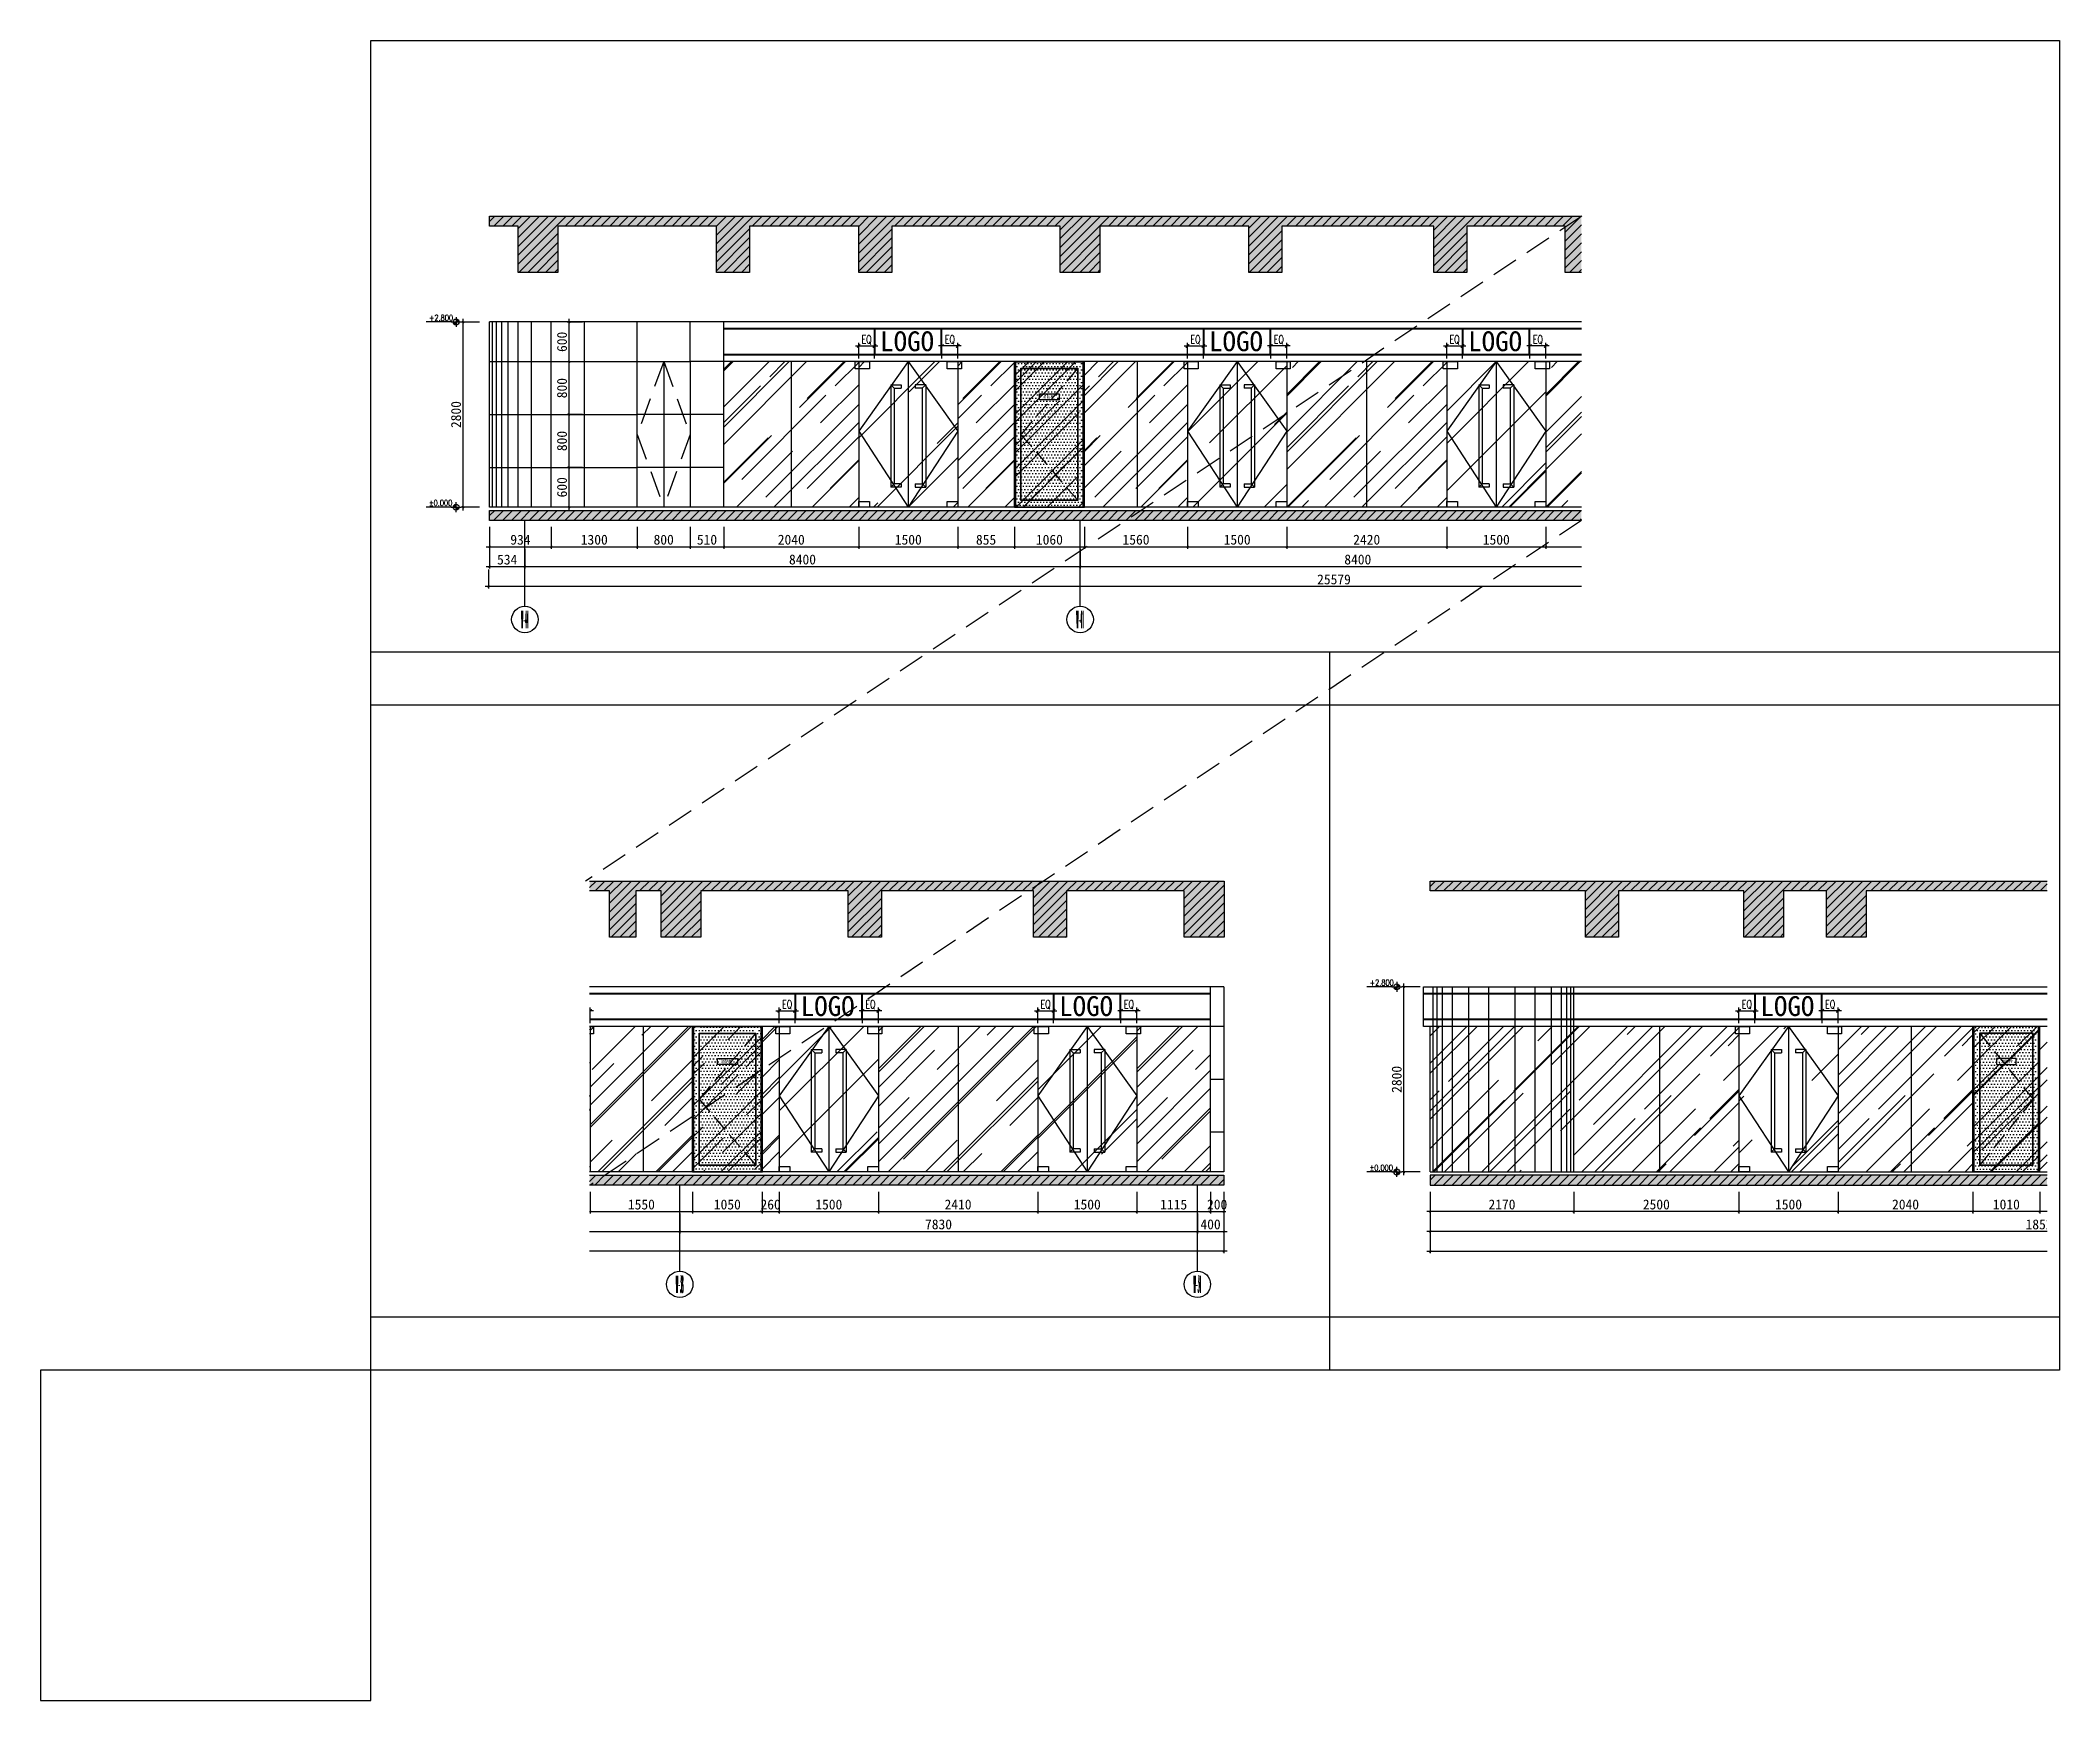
# Model space of a CAD drawing. Header units: millimetres. Extents: x 110215 to 630040, y -488650 to 141897.
# Drawn here: x 257942 to 288488, y -9761 to 15350 of the extents above; entities that cross this region are included whole.
import ezdxf
from ezdxf.enums import TextEntityAlignment as Align
from ezdxf.xclip import XClip

# ---------------------------------------------------------------- set-up
doc = ezdxf.new("R2010")
doc.units = ezdxf.units.MM
doc.header["$LTSCALE"] = 1000
doc.header["$XCLIPFRAME"] = 0
for name, pattern in [('_DASH', [0.6, 0.4, -0.2]), ('DASH', [0.35, 0.25, -0.1]), ('DOTE', [2.42, 2, -0.2, 0.02, -0.2])]:
    doc.linetypes.add(name, pattern=pattern)
doc.layers.get('Defpoints').update_dxf_attribs({"color": 2})
for name, color, linetype in [('0-118标注', 2, 'Continuous'), ('0-140c立面材料填充', 250, 'Continuous'), ('0-140d立面材料分隔', 146, 'Continuous'), ('0-140立面图剖切线', 4, 'Continuous'), ('1', 4, 'Continuous'), ('7', 7, 'Continuous'), ('D-地面', 8, 'Continuous'), ('E立-ELEV1', 6, 'Continuous')]:
    doc.layers.add(name, color=color, linetype=linetype)
doc.styles.add('_TCH_AXIS', font='COMPLEX', dxfattribs={"bigfont": 'GBCBIG'})
doc.styles.add('COMPLEX', font='COMPLEX')
doc.styles.add('DIM_FONT', font='SIMPLEX', dxfattribs={"width": 0.7, "bigfont": 'GBCBIG'})
doc.styles.add('LOGO', font='arial.ttf', dxfattribs={"width": 0.9})
doc.styles.add('TXT', font='txt.shx', dxfattribs={"width": 0.7})
doc.styles.add('繁黑体', font='simhei.ttf')
doc.styles.add('黑体', font='simhei.ttf')
doc.dimstyles.new('50', dxfattribs={"dimscale": 50, "dimtxt": 3, "dimasz": 0.6, "dimexe": 0.6, "dimexo": 0.6, "dimtad": 1, "dimdec": 0, "dimdsep": 46, "dimtxsty": '黑体', "dimblk1": 'ARCHTICK', "dimblk2": 'ARCHTICK', "dimsah": 1, "dimcen": 0, "dimdle": 1, "dimclrd": 251, "dimclre": 251, "dimclrt": 2, "dimadec": 0, "dimazin": 0, "dimtfac": 1, "dimtdec": 0, "dimtix": 1, "dimtmove": 2, "dimatfit": 3, "dimldrblk": 'DOT', "dimfxl": 0, "dimtolj": 1, "dimtzin": 0, "dimarcsym": 0})
doc.dimstyles.new('副本 1-50', dxfattribs={"dimscale": 50, "dimtxt": 2.5, "dimasz": 1, "dimexe": 1, "dimexo": 1, "dimgap": 0.6, "dimtad": 1, "dimdec": 0, "dimrnd": 5, "dimzin": 0, "dimdsep": 46, "dimtxsty": 'TXT', "dimblk": 'ARCHTICK', "dimcen": 4, "dimdle": 1, "dimclrd": 3, "dimclre": 3, "dimclrt": 3, "dimadec": 0, "dimazin": 0, "dimtfac": 1, "dimtdec": 0, "dimtix": 1, "dimtmove": 2, "dimatfit": 3, "dimldrblk": 'ARCHTICK', "dimfxl": 0, "dimtolj": 1, "dimtzin": 0, "dimarcsym": 0})
pattern_1 = [(37.5, (677694.32, -150906.93), (-1.6000313, 48.9413237), [0, -38.608, 0, -43.18, 0, -41.275]), (7.5, (677694.32, -150906.93), (44.952328, 71.68251), [0, -20.828, 0, -34.798, 0, -13.335]), (327.5, (677663.077, -150906.93), (79.099237, 0.1437185), [0, -12.7, 0, -45.72, 0, -59.69]), (317.5, (677663.08, -150906.93), (76.355645, 22.292932), [0, -6.35, 0, -29.972, 0, -34.29])]
pattern_2 = [(45, (677694.32, -150906.93), (-269.4077, 269.4077), []), (45, (677784.12, -150906.93), (-269.4077, 269.4077), []), (45, (677873.92, -150906.93), (-269.4077, 269.4077), []), (45, (677963.73, -150906.93), (-269.4077, 269.4077), [])]

# ---------------------------------------------------------------- blocks, each defined once
blk = doc.blocks.new('_ArchTick')
at = {"color": 0, "linetype": 'ByBlock', "const_width": 0.4}
blk.add_lwpolyline([(-0.5, -0.5), (0.5, 0.5)], dxfattribs=at)
blk = doc.blocks.new('*D130')
at = {"color": 3, "lineweight": -2, "transparency": 16777216}
for p, q in [((2433621, 314332), (2433281, 314332)), ((2433331, 314145), (2433331, 314382)), ((2433571, 314145), (2433571, 314382))]:
    blk.add_line(p, q, dxfattribs=at)
at = {"layer": 'Defpoints', "color": 0, "transparency": 16777216}
for p in [(2433331, 314332), (2433331, 314095), (2433571, 314095)]:
    blk.add_point(p, dxfattribs=at)
at = {"color": 3, "lineweight": -2, "transparency": 16777216, "xscale": 50, "yscale": 50, "zscale": 50, "rotation": 180}
blk.add_blockref('_ArchTick', (2433331, 314332), dxfattribs=at)
at = {"color": 3, "lineweight": -2, "transparency": 16777216, "xscale": 50, "yscale": 50, "zscale": 50}
blk.add_blockref('_ArchTick', (2433571, 314332), dxfattribs=at)
at = {"color": 3, "transparency": 16777216, "insert": (2433451, 314425), "char_height": 125, "attachment_point": 5, "style": 'TXT'}
blk.add_mtext('\\A1;EQ', dxfattribs=at)
blk = doc.blocks.new('*D131')
at = {"color": 3, "lineweight": -2, "transparency": 16777216}
for p, q in [((2432021, 314332), (2432361, 314332)), ((2432071, 314145), (2432071, 314382)), ((2432311, 314145), (2432311, 314382))]:
    blk.add_line(p, q, dxfattribs=at)
at = {"layer": 'Defpoints', "color": 0, "transparency": 16777216}
for p in [(2432311, 314332), (2432071, 314095), (2432311, 314095)]:
    blk.add_point(p, dxfattribs=at)
at = {"color": 3, "lineweight": -2, "transparency": 16777216, "xscale": 50, "yscale": 50, "zscale": 50, "rotation": 180}
blk.add_blockref('_ArchTick', (2432071, 314332), dxfattribs=at)
at = {"color": 3, "lineweight": -2, "transparency": 16777216, "xscale": 50, "yscale": 50, "zscale": 50}
blk.add_blockref('_ArchTick', (2432311, 314332), dxfattribs=at)
at = {"color": 3, "transparency": 16777216, "insert": (2432191, 314425), "char_height": 125, "attachment_point": 5, "style": 'TXT'}
blk.add_mtext('\\A1;EQ', dxfattribs=at)
blk = doc.blocks.new('xdsadeq')
h = blk.add_hatch()
h.set_pattern_fill('玻璃', color=8, scale=500, angle=45)
h.set_pattern_definition([(45, (394882.8, 130440.26), (424.26, 1131.37), [7500, -1000, 2500, -500]), (45, (395176.2, 131087.26), (-823.78, 116.67), [1500, -165, 3000, -375]), (45, (394759.04, 130917.56), (1601.597, 2075.36), [4000, -700, 2000, -500])])
h.paths.add_polyline_path([(395940, 130880), (395940, 133080), (394925, 133080), (394925, 130880)])
at = {"layer": 'D-地面'}
h = blk.add_hatch(dxfattribs=at)
h.set_pattern_fill('DOTS', color=8, scale=30, style=0)
h.set_pattern_definition([(0, (394902.783, 130440.26), (23.8125, 47.625), [0, -47.625])])
h.paths.add_polyline_path([(394983, 130880), (395883, 130880), (395863, 133080), (394983, 133080)], flags=17)
h.paths.add_polyline_path([(394988, 130880), (395878, 130880), (395878, 133080), (395005, 133080)], flags=16)
h.paths.add_polyline_path([(395940, 130880), (395940, 133080), (394925, 133080), (394925, 130880)])
at = {"layer": 'E立-ELEV1'}
h = blk.add_hatch(dxfattribs=at)
h.set_pattern_fill('ANSI32', color=8, scale=3, style=0)
h.set_pattern_definition([(45, (405758.36, 133037.486), (-20.205576, 20.205576), []), (45, (405771.83, 133037.486), (-20.205576, 20.205576), [])])
h.paths.add_polyline_path([(394905, 130880), (394925, 130880), (394925, 133080), (394905, 133080)])
h = blk.add_hatch(dxfattribs=at)
h.set_pattern_fill('ANSI32', color=8, scale=3, style=0)
h.set_pattern_definition([(45, (406793.36, 133037.486), (-20.205576, 20.205576), []), (45, (406806.83, 133037.486), (-20.205576, 20.205576), [])])
h.paths.add_polyline_path([(395940, 130880), (395960, 130880), (395960, 133080), (395940, 133080)])
at = {"color": 1}
for p, q in [((394905, 130880), (394905, 133080)), ((394905, 130880), (394905, 133080)), ((394905, 133080), (395960, 133080)), ((394925, 130880), (394925, 133080)), ((395940, 130880), (395940, 133080)), ((395960, 130880), (395960, 133080)), ((394905, 130880), (395960, 130880))]:
    blk.add_line(p, q, dxfattribs=at)
at = {"color": 8, "linetype": 'DASH'}
blk.add_lwpolyline([(395855, 132975), (395005, 131980), (395860, 130980)], dxfattribs=at)
at = {"layer": '7', "color": 3}
blk.add_lwpolyline([(395284, 132505), (395284, 132595), (395582, 132595), (395582, 132505)], close=True, dxfattribs=at)
at = {"layer": 'E立-ELEV1', "color": 8}
blk.add_line((395005, 132980), (395860, 132980), dxfattribs=at)
at = {"layer": 'E立-ELEV1', "color": 4}
blk.add_lwpolyline([(395860, 132980), (395860, 130980), (395005, 130980), (395005, 132980)], dxfattribs=at)
at = {"layer": 'E立-ELEV1', "color": 3}
blk.add_lwpolyline([(395855, 132975), (395855, 130985), (395010, 130985), (395010, 132975), (395855, 132975)], close=True, dxfattribs=at)
at = {"layer": '1', "color": 3, "style": 'LOGO', "width": 0.9}
blk.add_text('消防栓', height=48, dxfattribs=at).set_placement((395513, 132528, 274), align=Align.RIGHT)
blk = doc.blocks.new('sdxfsdfs')
h = blk.add_hatch()
h.set_pattern_fill('玻璃', color=8, scale=500, angle=45)
h.set_pattern_definition([(45, (306866.37, -2204.74), (424.26, 1131.37), [7500, -1000, 2500, -500]), (45, (307159.8, -1557.74), (-823.78, 116.67), [1500, -165, 3000, -375]), (45, (306742.63, -1727.44), (1601.597, 2075.36), [4000, -700, 2000, -500])])
h.paths.add_polyline_path([(307924, -1765), (307924, 435), (306909, 435), (306909, -1765)])
at = {"layer": 'D-地面'}
h = blk.add_hatch(dxfattribs=at)
h.set_pattern_fill('DOTS', color=8, scale=30, style=0)
h.set_pattern_definition([(0, (306886.37, -2204.74), (23.8125, 47.625), [0, -47.625])])
h.paths.add_polyline_path([(306966, -1765), (307866, -1765), (307846, 435), (306966, 435)], flags=17)
h.paths.add_polyline_path([(306971, -1765), (307861, -1765), (307861, 435), (306988, 435)], flags=16)
h.paths.add_polyline_path([(307924, -1765), (307924, 435), (306909, 435), (306909, -1765)])
at = {"layer": 'E立-ELEV1'}
h = blk.add_hatch(dxfattribs=at)
h.set_pattern_fill('ANSI32', color=8, scale=3, style=0)
h.set_pattern_definition([(45, (317741.945, 392.487), (-20.205576, 20.205576), []), (45, (317755.415, 392.487), (-20.205576, 20.205576), [])])
h.paths.add_polyline_path([(306889, -1765), (306909, -1765), (306909, 435), (306889, 435)])
h = blk.add_hatch(dxfattribs=at)
h.set_pattern_fill('ANSI32', color=8, scale=3, style=0)
h.set_pattern_definition([(45, (318781.945, 392.487), (-20.205576, 20.205576), []), (45, (318795.415, 392.487), (-20.205576, 20.205576), [])])
h.paths.add_polyline_path([(307929, -1765), (307949, -1765), (307949, 435), (307929, 435)])
at = {"color": 1}
for p, q in [((306889, -1765), (306889, 435)), ((306889, -1765), (306889, 435)), ((306889, 435), (307949, 435)), ((306909, -1765), (306909, 435)), ((307929, -1765), (307929, 435)), ((307949, -1765), (307949, 435)), ((306889, -1765), (307949, -1765))]:
    blk.add_line(p, q, dxfattribs=at)
at = {"color": 8, "linetype": 'DASH'}
blk.add_lwpolyline([(307844, 330), (306989, -665), (307849, -1665)], dxfattribs=at)
at = {"layer": '7', "color": 3}
blk.add_lwpolyline([(307267, -140), (307267, -50), (307565, -50), (307565, -140)], close=True, dxfattribs=at)
at = {"layer": 'E立-ELEV1', "color": 8}
blk.add_line((306989, 335), (307849, 335), dxfattribs=at)
at = {"layer": 'E立-ELEV1', "color": 4}
blk.add_lwpolyline([(307849, 335), (307849, -1665), (306989, -1665), (306989, 335)], dxfattribs=at)
at = {"layer": 'E立-ELEV1', "color": 3}
blk.add_lwpolyline([(307844, 330), (307844, -1660), (306994, -1660), (306994, 330), (307844, 330)], close=True, dxfattribs=at)
at = {"layer": '1', "color": 3, "style": 'LOGO', "width": 0.9}
blk.add_text('消防栓', height=48, dxfattribs=at).set_placement((307497, -117, 274), align=Align.RIGHT)
blk = doc.blocks.new('*D830')
at = {"color": 251, "lineweight": -2, "transparency": 16777216}
for p, q in [((264737, 8481), (264737, 8151)), ((265671, 8481), (265671, 8151)), ((264687, 8181), (265721, 8181))]:
    blk.add_line(p, q, dxfattribs=at)
at = {"layer": 'Defpoints', "color": 0, "transparency": 16777216}
for p in [(264737, 8581), (265671, 8581), (265671, 8181)]:
    blk.add_point(p, dxfattribs=at)
at = {"color": 251, "lineweight": -2, "transparency": 16777216, "xscale": 30, "yscale": 30, "zscale": 30, "rotation": 180}
blk.add_blockref('_ArchTick', (264737, 8181), dxfattribs=at)
at = {"color": 251, "lineweight": -2, "transparency": 16777216, "xscale": 30, "yscale": 30, "zscale": 30}
blk.add_blockref('_ArchTick', (265671, 8181), dxfattribs=at)
at = {"color": 2, "transparency": 16777216, "insert": (265204, 8287), "char_height": 150, "attachment_point": 5, "style": '黑体'}
blk.add_mtext('\\A1;934', dxfattribs=at)
blk = doc.blocks.new('_DOT')
at = {"color": 0, "linetype": 'ByBlock'}
blk.add_line((-0.5, 0), (-1, 0), dxfattribs=at)
at = {"color": 0, "linetype": 'ByBlock', "const_width": 0.5}
blk.add_lwpolyline([(-0.25, 0, 1), (0.25, 0, 1)], format="xyb", close=True, dxfattribs=at)
blk = doc.blocks.new('*D831')
at = {"color": 251, "lineweight": -2, "transparency": 16777216}
for p, q in [((265671, 8481), (265671, 8151)), ((266971, 8481), (266971, 8151)), ((265621, 8181), (267021, 8181))]:
    blk.add_line(p, q, dxfattribs=at)
at = {"layer": 'Defpoints', "color": 0, "transparency": 16777216}
for p in [(265671, 8581), (266971, 8581), (266971, 8181)]:
    blk.add_point(p, dxfattribs=at)
at = {"color": 251, "lineweight": -2, "transparency": 16777216, "xscale": 30, "yscale": 30, "zscale": 30, "rotation": 180}
blk.add_blockref('_ArchTick', (265671, 8181), dxfattribs=at)
at = {"color": 251, "lineweight": -2, "transparency": 16777216, "xscale": 30, "yscale": 30, "zscale": 30}
blk.add_blockref('_ArchTick', (266971, 8181), dxfattribs=at)
at = {"color": 2, "transparency": 16777216, "insert": (266321, 8288), "char_height": 150, "attachment_point": 5, "style": '黑体'}
blk.add_mtext('\\A1;1300', dxfattribs=at)
blk = doc.blocks.new('*D832')
at = {"color": 251, "lineweight": -2, "transparency": 16777216}
for p, q in [((266971, 8481), (266971, 8151)), ((267771, 8481), (267771, 8151)), ((266921, 8181), (267821, 8181))]:
    blk.add_line(p, q, dxfattribs=at)
at = {"layer": 'Defpoints', "color": 0, "transparency": 16777216}
for p in [(266971, 8581), (267771, 8581), (267771, 8181)]:
    blk.add_point(p, dxfattribs=at)
at = {"color": 251, "lineweight": -2, "transparency": 16777216, "xscale": 30, "yscale": 30, "zscale": 30, "rotation": 180}
blk.add_blockref('_ArchTick', (266971, 8181), dxfattribs=at)
at = {"color": 251, "lineweight": -2, "transparency": 16777216, "xscale": 30, "yscale": 30, "zscale": 30}
blk.add_blockref('_ArchTick', (267771, 8181), dxfattribs=at)
at = {"color": 2, "transparency": 16777216, "insert": (267371, 8288), "char_height": 150, "attachment_point": 5, "style": '黑体'}
blk.add_mtext('\\A1;800', dxfattribs=at)
blk = doc.blocks.new('*D833')
at = {"color": 251, "lineweight": -2, "transparency": 16777216}
for p, q in [((267771, 8481), (267771, 8151)), ((268281, 8481), (268281, 8151)), ((267721, 8181), (268331, 8181))]:
    blk.add_line(p, q, dxfattribs=at)
at = {"layer": 'Defpoints', "color": 0, "transparency": 16777216}
for p in [(267771, 8581), (268281, 8581), (268281, 8181)]:
    blk.add_point(p, dxfattribs=at)
at = {"color": 251, "lineweight": -2, "transparency": 16777216, "xscale": 30, "yscale": 30, "zscale": 30, "rotation": 180}
blk.add_blockref('_ArchTick', (267771, 8181), dxfattribs=at)
at = {"color": 251, "lineweight": -2, "transparency": 16777216, "xscale": 30, "yscale": 30, "zscale": 30}
blk.add_blockref('_ArchTick', (268281, 8181), dxfattribs=at)
at = {"color": 2, "transparency": 16777216, "insert": (268026, 8288), "char_height": 150, "attachment_point": 5, "style": '黑体'}
blk.add_mtext('\\A1;510', dxfattribs=at)
blk = doc.blocks.new('*D834')
at = {"color": 251, "lineweight": -2, "transparency": 16777216}
for p, q in [((268281, 8481), (268281, 8151)), ((270321, 8481), (270321, 8151)), ((268231, 8181), (270371, 8181))]:
    blk.add_line(p, q, dxfattribs=at)
at = {"layer": 'Defpoints', "color": 0, "transparency": 16777216}
for p in [(268281, 8581), (270321, 8581), (270321, 8181)]:
    blk.add_point(p, dxfattribs=at)
at = {"color": 251, "lineweight": -2, "transparency": 16777216, "xscale": 30, "yscale": 30, "zscale": 30, "rotation": 180}
blk.add_blockref('_ArchTick', (268281, 8181), dxfattribs=at)
at = {"color": 251, "lineweight": -2, "transparency": 16777216, "xscale": 30, "yscale": 30, "zscale": 30}
blk.add_blockref('_ArchTick', (270321, 8181), dxfattribs=at)
at = {"color": 2, "transparency": 16777216, "insert": (269301, 8288), "char_height": 150, "attachment_point": 5, "style": '黑体'}
blk.add_mtext('\\A1;2040', dxfattribs=at)
blk = doc.blocks.new('*D835')
at = {"color": 251, "lineweight": -2, "transparency": 16777216}
for p, q in [((270321, 8481), (270321, 8151)), ((271821, 8481), (271821, 8151)), ((270271, 8181), (271871, 8181))]:
    blk.add_line(p, q, dxfattribs=at)
at = {"layer": 'Defpoints', "color": 0, "transparency": 16777216}
for p in [(270321, 8581), (271821, 8581), (271821, 8181)]:
    blk.add_point(p, dxfattribs=at)
at = {"color": 251, "lineweight": -2, "transparency": 16777216, "xscale": 30, "yscale": 30, "zscale": 30, "rotation": 180}
blk.add_blockref('_ArchTick', (270321, 8181), dxfattribs=at)
at = {"color": 251, "lineweight": -2, "transparency": 16777216, "xscale": 30, "yscale": 30, "zscale": 30}
blk.add_blockref('_ArchTick', (271821, 8181), dxfattribs=at)
at = {"color": 2, "transparency": 16777216, "insert": (271071, 8288), "char_height": 150, "attachment_point": 5, "style": '黑体'}
blk.add_mtext('\\A1;1500', dxfattribs=at)
blk = doc.blocks.new('*D836')
at = {"color": 251, "lineweight": -2, "transparency": 16777216}
for p, q in [((271821, 8481), (271821, 8151)), ((272676, 8481), (272676, 8151)), ((271771, 8181), (272726, 8181))]:
    blk.add_line(p, q, dxfattribs=at)
at = {"layer": 'Defpoints', "color": 0, "transparency": 16777216}
for p in [(271821, 8581), (272676, 8581), (272676, 8181)]:
    blk.add_point(p, dxfattribs=at)
at = {"color": 251, "lineweight": -2, "transparency": 16777216, "xscale": 30, "yscale": 30, "zscale": 30, "rotation": 180}
blk.add_blockref('_ArchTick', (271821, 8181), dxfattribs=at)
at = {"color": 251, "lineweight": -2, "transparency": 16777216, "xscale": 30, "yscale": 30, "zscale": 30}
blk.add_blockref('_ArchTick', (272676, 8181), dxfattribs=at)
at = {"color": 2, "transparency": 16777216, "insert": (272248, 8287), "char_height": 150, "attachment_point": 5, "style": '黑体'}
blk.add_mtext('\\A1;855', dxfattribs=at)
blk = doc.blocks.new('*D837')
at = {"color": 251, "lineweight": -2, "transparency": 16777216}
for p, q in [((272676, 8481), (272676, 8151)), ((273736, 8481), (273736, 8151)), ((272626, 8181), (273786, 8181))]:
    blk.add_line(p, q, dxfattribs=at)
at = {"layer": 'Defpoints', "color": 0, "transparency": 16777216}
for p in [(272676, 8581), (273736, 8581), (273736, 8181)]:
    blk.add_point(p, dxfattribs=at)
at = {"color": 251, "lineweight": -2, "transparency": 16777216, "xscale": 30, "yscale": 30, "zscale": 30, "rotation": 180}
blk.add_blockref('_ArchTick', (272676, 8181), dxfattribs=at)
at = {"color": 251, "lineweight": -2, "transparency": 16777216, "xscale": 30, "yscale": 30, "zscale": 30}
blk.add_blockref('_ArchTick', (273736, 8181), dxfattribs=at)
at = {"color": 2, "transparency": 16777216, "insert": (273206, 8288), "char_height": 150, "attachment_point": 5, "style": '黑体'}
blk.add_mtext('\\A1;1060', dxfattribs=at)
blk = doc.blocks.new('*D838')
at = {"color": 251, "lineweight": -2, "transparency": 16777216}
for p, q in [((273736, 8481), (273736, 8151)), ((275296, 8481), (275296, 8151)), ((273686, 8181), (275346, 8181))]:
    blk.add_line(p, q, dxfattribs=at)
at = {"layer": 'Defpoints', "color": 0, "transparency": 16777216}
for p in [(273736, 8581), (275296, 8581), (275296, 8181)]:
    blk.add_point(p, dxfattribs=at)
at = {"color": 251, "lineweight": -2, "transparency": 16777216, "xscale": 30, "yscale": 30, "zscale": 30, "rotation": 180}
blk.add_blockref('_ArchTick', (273736, 8181), dxfattribs=at)
at = {"color": 251, "lineweight": -2, "transparency": 16777216, "xscale": 30, "yscale": 30, "zscale": 30}
blk.add_blockref('_ArchTick', (275296, 8181), dxfattribs=at)
at = {"color": 2, "transparency": 16777216, "insert": (274516, 8288), "char_height": 150, "attachment_point": 5, "style": '黑体'}
blk.add_mtext('\\A1;1560', dxfattribs=at)
blk = doc.blocks.new('*D839')
at = {"color": 251, "lineweight": -2, "transparency": 16777216}
for p, q in [((275296, 8481), (275296, 8151)), ((276796, 8481), (276796, 8151)), ((275246, 8181), (276846, 8181))]:
    blk.add_line(p, q, dxfattribs=at)
at = {"layer": 'Defpoints', "color": 0, "transparency": 16777216}
for p in [(275296, 8581), (276796, 8581), (276796, 8181)]:
    blk.add_point(p, dxfattribs=at)
at = {"color": 251, "lineweight": -2, "transparency": 16777216, "xscale": 30, "yscale": 30, "zscale": 30, "rotation": 180}
blk.add_blockref('_ArchTick', (275296, 8181), dxfattribs=at)
at = {"color": 251, "lineweight": -2, "transparency": 16777216, "xscale": 30, "yscale": 30, "zscale": 30}
blk.add_blockref('_ArchTick', (276796, 8181), dxfattribs=at)
at = {"color": 2, "transparency": 16777216, "insert": (276046, 8288), "char_height": 150, "attachment_point": 5, "style": '黑体'}
blk.add_mtext('\\A1;1500', dxfattribs=at)
blk = doc.blocks.new('*D840')
at = {"color": 251, "lineweight": -2, "transparency": 16777216}
for p, q in [((276796, 8481), (276796, 8151)), ((279216, 8481), (279216, 8151)), ((276746, 8181), (279266, 8181))]:
    blk.add_line(p, q, dxfattribs=at)
at = {"layer": 'Defpoints', "color": 0, "transparency": 16777216}
for p in [(276796, 8581), (279216, 8581), (279216, 8181)]:
    blk.add_point(p, dxfattribs=at)
at = {"color": 251, "lineweight": -2, "transparency": 16777216, "xscale": 30, "yscale": 30, "zscale": 30, "rotation": 180}
blk.add_blockref('_ArchTick', (276796, 8181), dxfattribs=at)
at = {"color": 251, "lineweight": -2, "transparency": 16777216, "xscale": 30, "yscale": 30, "zscale": 30}
blk.add_blockref('_ArchTick', (279216, 8181), dxfattribs=at)
at = {"color": 2, "transparency": 16777216, "insert": (278006, 8288), "char_height": 150, "attachment_point": 5, "style": '黑体'}
blk.add_mtext('\\A1;2420', dxfattribs=at)
blk = doc.blocks.new('*D841')
at = {"color": 251, "lineweight": -2, "transparency": 16777216}
for p, q in [((279216, 8481), (279216, 8151)), ((280716, 8481), (280716, 8151)), ((279166, 8181), (280766, 8181))]:
    blk.add_line(p, q, dxfattribs=at)
at = {"layer": 'Defpoints', "color": 0, "transparency": 16777216}
for p in [(279216, 8581), (280716, 8581), (280716, 8181)]:
    blk.add_point(p, dxfattribs=at)
at = {"color": 251, "lineweight": -2, "transparency": 16777216, "xscale": 30, "yscale": 30, "zscale": 30, "rotation": 180}
blk.add_blockref('_ArchTick', (279216, 8181), dxfattribs=at)
at = {"color": 251, "lineweight": -2, "transparency": 16777216, "xscale": 30, "yscale": 30, "zscale": 30}
blk.add_blockref('_ArchTick', (280716, 8181), dxfattribs=at)
at = {"color": 2, "transparency": 16777216, "insert": (279966, 8288), "char_height": 150, "attachment_point": 5, "style": '黑体'}
blk.add_mtext('\\A1;1500', dxfattribs=at)
blk = doc.blocks.new('*D842')
at = {"color": 251, "lineweight": -2, "transparency": 16777216}
for p, q in [((280716, 8481), (280716, 8151)), ((282266, 8481), (282266, 8151)), ((280666, 8181), (282316, 8181))]:
    blk.add_line(p, q, dxfattribs=at)
at = {"layer": 'Defpoints', "color": 0, "transparency": 16777216}
for p in [(280716, 8581), (282266, 8581), (282266, 8181)]:
    blk.add_point(p, dxfattribs=at)
at = {"color": 251, "lineweight": -2, "transparency": 16777216, "xscale": 30, "yscale": 30, "zscale": 30, "rotation": 180}
blk.add_blockref('_ArchTick', (280716, 8181), dxfattribs=at)
at = {"color": 251, "lineweight": -2, "transparency": 16777216, "xscale": 30, "yscale": 30, "zscale": 30}
blk.add_blockref('_ArchTick', (282266, 8181), dxfattribs=at)
at = {"color": 2, "transparency": 16777216, "insert": (281491, 8288), "char_height": 150, "attachment_point": 5, "style": '黑体'}
blk.add_mtext('\\A1;1550', dxfattribs=at)
blk = doc.blocks.new('*D843')
at = {"color": 251, "lineweight": -2, "transparency": 16777216}
for p, q in [((282266, 8481), (282266, 8151)), ((283316, 8481), (283316, 8151)), ((282216, 8181), (283366, 8181))]:
    blk.add_line(p, q, dxfattribs=at)
at = {"layer": 'Defpoints', "color": 0, "transparency": 16777216}
for p in [(282266, 8581), (283316, 8581), (283316, 8181)]:
    blk.add_point(p, dxfattribs=at)
at = {"color": 251, "lineweight": -2, "transparency": 16777216, "xscale": 30, "yscale": 30, "zscale": 30, "rotation": 180}
blk.add_blockref('_ArchTick', (282266, 8181), dxfattribs=at)
at = {"color": 251, "lineweight": -2, "transparency": 16777216, "xscale": 30, "yscale": 30, "zscale": 30}
blk.add_blockref('_ArchTick', (283316, 8181), dxfattribs=at)
at = {"color": 2, "transparency": 16777216, "insert": (282791, 8288), "char_height": 150, "attachment_point": 5, "style": '黑体'}
blk.add_mtext('\\A1;1050', dxfattribs=at)
blk = doc.blocks.new('*D844')
at = {"color": 251, "lineweight": -2, "transparency": 16777216}
for p, q in [((283316, 8481), (283316, 8151)), ((283576, 8481), (283576, 8151)), ((283316, 8181), (283286, 8181)), ((283316, 8181), (283576, 8181)), ((283576, 8181), (283606, 8181))]:
    blk.add_line(p, q, dxfattribs=at)
at = {"layer": 'Defpoints', "color": 0, "transparency": 16777216}
for p in [(283316, 8581), (283576, 8581), (283576, 8181)]:
    blk.add_point(p, dxfattribs=at)
at = {"color": 251, "lineweight": -2, "transparency": 16777216, "xscale": 30, "yscale": 30, "zscale": 30}
blk.add_blockref('_ArchTick', (283316, 8181), dxfattribs=at)
at = {"color": 251, "lineweight": -2, "transparency": 16777216, "xscale": 30, "yscale": 30, "zscale": 30, "rotation": 180}
blk.add_blockref('_ArchTick', (283576, 8181), dxfattribs=at)
at = {"color": 2, "transparency": 16777216, "insert": (283446, 8288), "char_height": 150, "attachment_point": 5, "style": '黑体'}
blk.add_mtext('\\A1;260', dxfattribs=at)
blk = doc.blocks.new('*D845')
at = {"color": 251, "lineweight": -2, "transparency": 16777216}
for p, q in [((283576, 8481), (283576, 8151)), ((285076, 8481), (285076, 8151)), ((283526, 8181), (285126, 8181))]:
    blk.add_line(p, q, dxfattribs=at)
at = {"layer": 'Defpoints', "color": 0, "transparency": 16777216}
for p in [(283576, 8581), (285076, 8581), (285076, 8181)]:
    blk.add_point(p, dxfattribs=at)
at = {"color": 251, "lineweight": -2, "transparency": 16777216, "xscale": 30, "yscale": 30, "zscale": 30, "rotation": 180}
blk.add_blockref('_ArchTick', (283576, 8181), dxfattribs=at)
at = {"color": 251, "lineweight": -2, "transparency": 16777216, "xscale": 30, "yscale": 30, "zscale": 30}
blk.add_blockref('_ArchTick', (285076, 8181), dxfattribs=at)
at = {"color": 2, "transparency": 16777216, "insert": (284326, 8288), "char_height": 150, "attachment_point": 5, "style": '黑体'}
blk.add_mtext('\\A1;1500', dxfattribs=at)
blk = doc.blocks.new('*D846')
at = {"color": 251, "lineweight": -2, "transparency": 16777216}
for p, q in [((285076, 8481), (285076, 8151)), ((287486, 8481), (287486, 8151)), ((285026, 8181), (287536, 8181))]:
    blk.add_line(p, q, dxfattribs=at)
at = {"layer": 'Defpoints', "color": 0, "transparency": 16777216}
for p in [(285076, 8581), (287486, 8581), (287486, 8181)]:
    blk.add_point(p, dxfattribs=at)
at = {"color": 251, "lineweight": -2, "transparency": 16777216, "xscale": 30, "yscale": 30, "zscale": 30, "rotation": 180}
blk.add_blockref('_ArchTick', (285076, 8181), dxfattribs=at)
at = {"color": 251, "lineweight": -2, "transparency": 16777216, "xscale": 30, "yscale": 30, "zscale": 30}
blk.add_blockref('_ArchTick', (287486, 8181), dxfattribs=at)
at = {"color": 2, "transparency": 16777216, "insert": (286281, 8288), "char_height": 150, "attachment_point": 5, "style": '黑体'}
blk.add_mtext('\\A1;2410', dxfattribs=at)
blk = doc.blocks.new('*D847')
at = {"color": 251, "lineweight": -2, "transparency": 16777216}
for p, q in [((287486, 8481), (287486, 8151)), ((288986, 8481), (288986, 8151)), ((287436, 8181), (289036, 8181))]:
    blk.add_line(p, q, dxfattribs=at)
at = {"layer": 'Defpoints', "color": 0, "transparency": 16777216}
for p in [(287486, 8581), (288986, 8581), (288986, 8181)]:
    blk.add_point(p, dxfattribs=at)
at = {"color": 251, "lineweight": -2, "transparency": 16777216, "xscale": 30, "yscale": 30, "zscale": 30, "rotation": 180}
blk.add_blockref('_ArchTick', (287486, 8181), dxfattribs=at)
at = {"color": 251, "lineweight": -2, "transparency": 16777216, "xscale": 30, "yscale": 30, "zscale": 30}
blk.add_blockref('_ArchTick', (288986, 8181), dxfattribs=at)
at = {"color": 2, "transparency": 16777216, "insert": (288236, 8288), "char_height": 150, "attachment_point": 5, "style": '黑体'}
blk.add_mtext('\\A1;1500', dxfattribs=at)
blk = doc.blocks.new('*D848')
at = {"color": 251, "lineweight": -2, "transparency": 16777216}
for p, q in [((288986, 8481), (288986, 8151)), ((290101, 8481), (290101, 8151)), ((288936, 8181), (290151, 8181))]:
    blk.add_line(p, q, dxfattribs=at)
at = {"layer": 'Defpoints', "color": 0, "transparency": 16777216}
for p in [(288986, 8581), (290101, 8581), (290101, 8181)]:
    blk.add_point(p, dxfattribs=at)
at = {"color": 251, "lineweight": -2, "transparency": 16777216, "xscale": 30, "yscale": 30, "zscale": 30, "rotation": 180}
blk.add_blockref('_ArchTick', (288986, 8181), dxfattribs=at)
at = {"color": 251, "lineweight": -2, "transparency": 16777216, "xscale": 30, "yscale": 30, "zscale": 30}
blk.add_blockref('_ArchTick', (290101, 8181), dxfattribs=at)
at = {"color": 2, "transparency": 16777216, "insert": (289543, 8287), "char_height": 150, "attachment_point": 5, "style": '黑体'}
blk.add_mtext('\\A1;1115', dxfattribs=at)
blk = doc.blocks.new('*D849')
at = {"color": 251, "lineweight": -2, "transparency": 16777216}
for p, q in [((290101, 8481), (290101, 8151)), ((290301, 8481), (290301, 8151)), ((290101, 8181), (290071, 8181)), ((290101, 8181), (290301, 8181)), ((290301, 8181), (290331, 8181))]:
    blk.add_line(p, q, dxfattribs=at)
at = {"layer": 'Defpoints', "color": 0, "transparency": 16777216}
for p in [(290101, 8581), (290301, 8581), (290301, 8181)]:
    blk.add_point(p, dxfattribs=at)
at = {"color": 251, "lineweight": -2, "transparency": 16777216, "xscale": 30, "yscale": 30, "zscale": 30}
blk.add_blockref('_ArchTick', (290101, 8181), dxfattribs=at)
at = {"color": 251, "lineweight": -2, "transparency": 16777216, "xscale": 30, "yscale": 30, "zscale": 30, "rotation": 180}
blk.add_blockref('_ArchTick', (290301, 8181), dxfattribs=at)
at = {"color": 2, "transparency": 16777216, "insert": (290201, 8288), "char_height": 150, "attachment_point": 5, "style": '黑体'}
blk.add_mtext('\\A1;200', dxfattribs=at)
blk = doc.blocks.new('*D850')
at = {"color": 251, "lineweight": -2, "transparency": 16777216}
for p, q in [((264737, 8151), (264737, 7851)), ((265271, 8151), (265271, 7851)), ((264687, 7881), (265321, 7881))]:
    blk.add_line(p, q, dxfattribs=at)
at = {"layer": 'Defpoints', "color": 0, "transparency": 16777216}
for p in [(264737, 8181), (265271, 8181), (265271, 7881)]:
    blk.add_point(p, dxfattribs=at)
at = {"color": 251, "lineweight": -2, "transparency": 16777216, "xscale": 30, "yscale": 30, "zscale": 30, "rotation": 180}
blk.add_blockref('_ArchTick', (264737, 7881), dxfattribs=at)
at = {"color": 251, "lineweight": -2, "transparency": 16777216, "xscale": 30, "yscale": 30, "zscale": 30}
blk.add_blockref('_ArchTick', (265271, 7881), dxfattribs=at)
at = {"color": 2, "transparency": 16777216, "insert": (265004, 7987), "char_height": 150, "attachment_point": 5, "style": '黑体'}
blk.add_mtext('\\A1;534', dxfattribs=at)
blk = doc.blocks.new('*D851')
at = {"color": 251, "lineweight": -2, "transparency": 16777216}
for p, q in [((265271, 8151), (265271, 7851)), ((273671, 8151), (273671, 7851)), ((265221, 7881), (273721, 7881))]:
    blk.add_line(p, q, dxfattribs=at)
at = {"layer": 'Defpoints', "color": 0, "transparency": 16777216}
for p in [(265271, 8181), (273671, 8181), (273671, 7881)]:
    blk.add_point(p, dxfattribs=at)
at = {"color": 251, "lineweight": -2, "transparency": 16777216, "xscale": 30, "yscale": 30, "zscale": 30, "rotation": 180}
blk.add_blockref('_ArchTick', (265271, 7881), dxfattribs=at)
at = {"color": 251, "lineweight": -2, "transparency": 16777216, "xscale": 30, "yscale": 30, "zscale": 30}
blk.add_blockref('_ArchTick', (273671, 7881), dxfattribs=at)
at = {"color": 2, "transparency": 16777216, "insert": (269471, 7988), "char_height": 150, "attachment_point": 5, "style": '黑体'}
blk.add_mtext('\\A1;8400', dxfattribs=at)
blk = doc.blocks.new('*D852')
at = {"color": 251, "lineweight": -2, "transparency": 16777216}
for p, q in [((273671, 8151), (273671, 7851)), ((282071, 8151), (282071, 7851)), ((273621, 7881), (282121, 7881))]:
    blk.add_line(p, q, dxfattribs=at)
at = {"layer": 'Defpoints', "color": 0, "transparency": 16777216}
for p in [(273671, 8181), (282071, 8181), (282071, 7881)]:
    blk.add_point(p, dxfattribs=at)
at = {"color": 251, "lineweight": -2, "transparency": 16777216, "xscale": 30, "yscale": 30, "zscale": 30, "rotation": 180}
blk.add_blockref('_ArchTick', (273671, 7881), dxfattribs=at)
at = {"color": 251, "lineweight": -2, "transparency": 16777216, "xscale": 30, "yscale": 30, "zscale": 30}
blk.add_blockref('_ArchTick', (282071, 7881), dxfattribs=at)
at = {"color": 2, "transparency": 16777216, "insert": (277871, 7988), "char_height": 150, "attachment_point": 5, "style": '黑体'}
blk.add_mtext('\\A1;8400', dxfattribs=at)
blk = doc.blocks.new('*D853')
at = {"color": 251, "lineweight": -2, "transparency": 16777216}
for p, q in [((282071, 8151), (282071, 7851)), ((289901, 8151), (289901, 7851)), ((282021, 7881), (289951, 7881))]:
    blk.add_line(p, q, dxfattribs=at)
at = {"layer": 'Defpoints', "color": 0, "transparency": 16777216}
for p in [(282071, 8181), (289901, 8181), (289901, 7881)]:
    blk.add_point(p, dxfattribs=at)
at = {"color": 251, "lineweight": -2, "transparency": 16777216, "xscale": 30, "yscale": 30, "zscale": 30, "rotation": 180}
blk.add_blockref('_ArchTick', (282071, 7881), dxfattribs=at)
at = {"color": 251, "lineweight": -2, "transparency": 16777216, "xscale": 30, "yscale": 30, "zscale": 30}
blk.add_blockref('_ArchTick', (289901, 7881), dxfattribs=at)
at = {"color": 2, "transparency": 16777216, "insert": (285986, 7988), "char_height": 150, "attachment_point": 5, "style": '黑体'}
blk.add_mtext('\\A1;7830', dxfattribs=at)
blk = doc.blocks.new('*D854')
at = {"color": 251, "lineweight": -2, "transparency": 16777216}
for p, q in [((289901, 8151), (289901, 7851)), ((290301, 8151), (290301, 7851)), ((289851, 7881), (290351, 7881))]:
    blk.add_line(p, q, dxfattribs=at)
at = {"layer": 'Defpoints', "color": 0, "transparency": 16777216}
for p in [(289901, 8181), (290301, 8181), (290301, 7881)]:
    blk.add_point(p, dxfattribs=at)
at = {"color": 251, "lineweight": -2, "transparency": 16777216, "xscale": 30, "yscale": 30, "zscale": 30, "rotation": 180}
blk.add_blockref('_ArchTick', (289901, 7881), dxfattribs=at)
at = {"color": 251, "lineweight": -2, "transparency": 16777216, "xscale": 30, "yscale": 30, "zscale": 30}
blk.add_blockref('_ArchTick', (290301, 7881), dxfattribs=at)
at = {"color": 2, "transparency": 16777216, "insert": (290101, 7988), "char_height": 150, "attachment_point": 5, "style": '黑体'}
blk.add_mtext('\\A1;400', dxfattribs=at)
blk = doc.blocks.new('*D855')
at = {"color": 251, "lineweight": -2, "transparency": 16777216}
for p, q in [((264722, 7836), (264722, 7551)), ((290301, 7851), (290301, 7551)), ((290351, 7581), (264672, 7581))]:
    blk.add_line(p, q, dxfattribs=at)
at = {"layer": 'Defpoints', "color": 0, "transparency": 16777216}
for p in [(264722, 7866), (290301, 7881), (264722, 7581)]:
    blk.add_point(p, dxfattribs=at)
at = {"color": 251, "lineweight": -2, "transparency": 16777216, "xscale": 30, "yscale": 30, "zscale": 30, "rotation": 180}
blk.add_blockref('_ArchTick', (264722, 7581), dxfattribs=at)
at = {"color": 251, "lineweight": -2, "transparency": 16777216, "xscale": 30, "yscale": 30, "zscale": 30}
blk.add_blockref('_ArchTick', (290301, 7581), dxfattribs=at)
at = {"color": 2, "transparency": 16777216, "insert": (277511, 7687), "char_height": 150, "attachment_point": 5, "style": '黑体'}
blk.add_mtext('\\A1;25579', dxfattribs=at)
blk = doc.blocks.new('_AXISO')
blk.add_circle((0, 0), 0.5)
at = {"style": 'COMPLEX', "width": 1.041667}
blk.add_attdef('A', text='', height=0.56, dxfattribs=at).set_placement((-0.25, -0.28), (0.25, -0.28), align=Align.FIT)
blk = doc.blocks.new('*D856')
at = {"color": 251, "lineweight": -2, "transparency": 16777216}
for p, q in [((264337, 8731), (264337, 11631)), ((264587, 11581), (264307, 11581)), ((264587, 8781), (264307, 8781))]:
    blk.add_line(p, q, dxfattribs=at)
at = {"layer": 'Defpoints', "color": 0, "transparency": 16777216}
for p in [(264337, 11581), (264737, 11581), (264737, 8781)]:
    blk.add_point(p, dxfattribs=at)
at = {"color": 251, "lineweight": -2, "transparency": 16777216, "xscale": 30, "yscale": 30, "zscale": 30}
for p, rotation in [((264337, 11581), 90), ((264337, 8781), 270)]:
    blk.add_blockref('_ArchTick', p, dxfattribs=dict(at, rotation=rotation))
at = {"color": 2, "transparency": 16777216, "insert": (264230, 10181), "char_height": 150, "attachment_point": 5, "rotation": 90, "style": '黑体'}
blk.add_mtext('\\A1;2800', dxfattribs=at)
blk = doc.blocks.new('*U702')
at = {"extrusion": (0, 0, -1)}
for points in [[(0, 0), (1.5, 0, 0.414214), (0, 1.5)], [(0, 0), (-1.5, 0, 0.414214), (0, -1.5)]]:
    blk.add_hatch(color=256, dxfattribs=at).paths.add_polyline_path(points)
for p, q in [((-2.2, 0), (-15.1, 0)), ((-2.5, 0), (2.5, 0)), ((0, -2.5), (0, 2.5))]:
    blk.add_line(p, q)
blk.add_circle((0, 0), 1.5)
at = {"style": 'DIM_FONT', "width": 0.7, "flags": 8}
blk.add_attdef('%%P0.000', (-13.7, -0.6), '', height=3, dxfattribs=at)
blk = doc.blocks.new('*U703')
at = {"extrusion": (0, 0, -1)}
for points in [[(0, 0), (1.5, 0, -0.414214), (0, -1.5)], [(0, 0), (-1.5, 0, -0.414214), (0, 1.5)]]:
    blk.add_hatch(color=256, dxfattribs=at).paths.add_polyline_path(points)
for p, q in [((-2.2, 0), (-15.1, 0)), ((-2.5, 0), (2.5, 0)), ((0, 2.5), (0, -2.5))]:
    blk.add_line(p, q)
blk.add_circle((0, 0), 1.5)
at = {"style": 'DIM_FONT', "width": 0.7, "flags": 8}
blk.add_attdef('%%P0.000', (-13.7, 0.6), '', height=3, dxfattribs=at)
blk = doc.blocks.new('*D857')
at = {"color": 251, "lineweight": -2, "transparency": 16777216}
for p, q in [((266141, 9381), (265910, 9381)), ((265940, 8731), (265940, 9431)), ((266141, 8781), (265910, 8781))]:
    blk.add_line(p, q, dxfattribs=at)
at = {"layer": 'Defpoints', "color": 0, "transparency": 16777216}
for p in [(265940, 9381), (266171, 9381), (266171, 8781)]:
    blk.add_point(p, dxfattribs=at)
at = {"color": 251, "lineweight": -2, "transparency": 16777216, "xscale": 30, "yscale": 30, "zscale": 30}
for p, rotation in [((265940, 9381), 90), ((265940, 8781), 270)]:
    blk.add_blockref('_ArchTick', p, dxfattribs=dict(at, rotation=rotation))
at = {"color": 2, "transparency": 16777216, "insert": (265833, 9081), "char_height": 150, "attachment_point": 5, "rotation": 90, "style": '黑体'}
blk.add_mtext('\\A1;600', dxfattribs=at)
blk = doc.blocks.new('*D858')
at = {"color": 251, "lineweight": -2, "transparency": 16777216}
for p, q in [((266141, 10181), (265910, 10181)), ((265940, 9331), (265940, 10231)), ((266141, 9381), (265910, 9381))]:
    blk.add_line(p, q, dxfattribs=at)
at = {"layer": 'Defpoints', "color": 0, "transparency": 16777216}
for p in [(265940, 10181), (266171, 10181), (266171, 9381)]:
    blk.add_point(p, dxfattribs=at)
at = {"color": 251, "lineweight": -2, "transparency": 16777216, "xscale": 30, "yscale": 30, "zscale": 30}
for p, rotation in [((265940, 10181), 90), ((265940, 9381), 270)]:
    blk.add_blockref('_ArchTick', p, dxfattribs=dict(at, rotation=rotation))
at = {"color": 2, "transparency": 16777216, "insert": (265833, 9781), "char_height": 150, "attachment_point": 5, "rotation": 90, "style": '黑体'}
blk.add_mtext('\\A1;800', dxfattribs=at)
blk = doc.blocks.new('*D859')
at = {"color": 251, "lineweight": -2, "transparency": 16777216}
for p, q in [((265940, 10131), (265940, 11031)), ((266141, 10981), (265910, 10981)), ((266141, 10181), (265910, 10181))]:
    blk.add_line(p, q, dxfattribs=at)
at = {"layer": 'Defpoints', "color": 0, "transparency": 16777216}
for p in [(265940, 10981), (266171, 10981), (266171, 10181)]:
    blk.add_point(p, dxfattribs=at)
at = {"color": 251, "lineweight": -2, "transparency": 16777216, "xscale": 30, "yscale": 30, "zscale": 30}
for p, rotation in [((265940, 10981), 90), ((265940, 10181), 270)]:
    blk.add_blockref('_ArchTick', p, dxfattribs=dict(at, rotation=rotation))
at = {"color": 2, "transparency": 16777216, "insert": (265833, 10581), "char_height": 150, "attachment_point": 5, "rotation": 90, "style": '黑体'}
blk.add_mtext('\\A1;800', dxfattribs=at)
blk = doc.blocks.new('*D860')
at = {"color": 251, "lineweight": -2, "transparency": 16777216}
for p, q in [((265940, 10931), (265940, 11631)), ((266141, 11581), (265910, 11581)), ((266141, 10981), (265910, 10981))]:
    blk.add_line(p, q, dxfattribs=at)
at = {"layer": 'Defpoints', "color": 0, "transparency": 16777216}
for p in [(265940, 11581), (266171, 11581), (266171, 10981)]:
    blk.add_point(p, dxfattribs=at)
at = {"color": 251, "lineweight": -2, "transparency": 16777216, "xscale": 30, "yscale": 30, "zscale": 30}
for p, rotation in [((265940, 11581), 90), ((265940, 10981), 270)]:
    blk.add_blockref('_ArchTick', p, dxfattribs=dict(at, rotation=rotation))
at = {"color": 2, "transparency": 16777216, "insert": (265833, 11281), "char_height": 150, "attachment_point": 5, "rotation": 90, "style": '黑体'}
blk.add_mtext('\\A1;600', dxfattribs=at)
blk = doc.blocks.new('xdfsfsw')
h = blk.add_hatch()
h.set_pattern_fill('WD木纹1', color=250, scale=20, style=0, pattern_type=2)
h.set_pattern_definition([(90, (2675360.6, 208530.9), (-980, 6e-14), [140, -840]), (272.29061, (2675360.6, 208530.9), (980, -3e-06), [500.4, -24019.192]), (272.29061, (2675360.6, 209510.9), (980, -3e-06), [500.4, -24019.192]), (272.29061, (2675360.6, 210490.9), (980, -3e-06), [500.4, -24019.192]), (272.29061, (2675360.6, 211470.9), (980, -3e-06), [500.4, -24019.192]), (272.29061, (2675360.6, 212450.9), (980, -3e-06), [500.4, -24019.192]), (272.29061, (2675360.6, 213430.9), (980, -3e-06), [500.4, -24019.192]), (272.29061, (2675360.6, 214410.9), (980, -3e-06), [500.4, -24019.192]), (272.29061, (2675360.6, 215390.9), (980, -3e-06), [500.4, -24019.192]), (272.29061, (2675360.6, 216370.9), (980, -3e-06), [500.4, -24019.192]), (272.29061, (2675360.6, 217350.9), (980, -3e-06), [500.4, -24019.192]), (272.29061, (2675360.6, 218330.9), (980, -3e-06), [500.4, -24019.192]), (272.29061, (2675360.6, 219310.9), (980, -3e-06), [500.4, -24019.192]), (272.29061, (2675360.6, 220290.9), (980, -3e-06), [500.4, -24019.192]), (272.29061, (2675360.6, 221270.9), (980, -3e-06), [500.4, -24019.192]), (272.29061, (2675360.6, 222250.9), (980, -3e-06), [500.4, -24019.192]), (272.29061, (2675360.6, 223230.9), (980, -3e-06), [500.4, -24019.192]), (272.29061, (2675360.6, 224210.9), (980, -3e-06), [500.4, -24019.192]), (272.29061, (2675360.6, 225190.9), (980, -3e-06), [500.4, -24019.192]), (272.29061, (2675360.6, 226170.9), (980, -3e-06), [500.4, -24019.192]), (272.29061, (2675360.6, 227150.9), (980, -3e-06), [500.4, -24019.192]), (272.29061, (2675360.6, 228130.9), (980, -3e-06), [500.4, -24019.192]), (272.29061, (2675360.6, 229110.9), (980, -3e-06), [500.4, -24019.192]), (272.29061, (2675360.6, 230090.9), (980, -3e-06), [500.4, -24019.192]), (272.29061, (2675360.6, 231070.9), (980, -3e-06), [500.4, -24019.192]), (272.29061, (2675360.6, 232050.9), (980, -3e-06), [500.4, -24019.192]), (83.65981, (2675360.6, 207850.9), (4e-05, 8820), [181.1077, -8693.1697]), (83.65981, (2675360.6, 208830.9), (4e-05, 8820), [181.1077, -8693.1697]), (83.65981, (2675360.6, 209810.9), (4e-05, 8820), [181.1077, -8693.1697]), (83.65981, (2675360.6, 210790.9), (4e-05, 8820), [181.1077, -8693.1697]), (83.65981, (2675360.6, 211770.9), (4e-05, 8820), [181.1077, -8693.1697]), (83.65981, (2675360.6, 212750.9), (4e-05, 8820), [181.1077, -8693.1697]), (83.65981, (2675360.6, 213730.9), (4e-05, 8820), [181.1077, -8693.1697]), (83.65981, (2675360.6, 214710.9), (4e-05, 8820), [181.1077, -8693.1697]), (83.65981, (2675360.6, 215690.9), (4e-05, 8820), [181.1077, -8693.1697]), (90, (2675360.6, 207690.9), (-980, 6e-14), [160, -820]), (90, (2675320.6, 208450.9), (-980, 6e-14), [220, -760]), (274.76364, (2675320.6, 208450.9), (980, -5e-06), [240.832, -11559.931]), (274.76364, (2675320.6, 209430.9), (980, -5e-06), [240.832, -11559.931]), (274.76364, (2675320.6, 210410.9), (980, -5e-06), [240.832, -11559.931]), (274.76364, (2675320.6, 211390.9), (980, -5e-06), [240.832, -11559.931]), (274.76364, (2675320.6, 212370.9), (980, -5e-06), [240.832, -11559.931]), (274.76364, (2675320.6, 213350.9), (980, -5e-06), [240.832, -11559.931]), (274.76364, (2675320.6, 214330.9), (980, -5e-06), [240.832, -11559.931]), (274.76364, (2675320.6, 215310.9), (980, -5e-06), [240.832, -11559.931]), (274.76364, (2675320.6, 216290.9), (980, -5e-06), [240.832, -11559.931]), (274.76364, (2675320.6, 217270.9), (980, -5e-06), [240.832, -11559.931]), (274.76364, (2675320.6, 218250.9), (980, -5e-06), [240.832, -11559.931]), (274.76364, (2675320.6, 219230.9), (980, -5e-06), [240.832, -11559.931]), (90, (2675340.6, 207930.9), (-980, 6e-14), [280, -700]), (83.65981, (2675320.6, 207750.9), (4e-05, 8820), [181.1077, -8693.1697]), (83.65981, (2675320.6, 208730.9), (4e-05, 8820), [181.1077, -8693.1697]), (83.65981, (2675320.6, 209710.9), (4e-05, 8820), [181.1077, -8693.1697]), (83.65981, (2675320.6, 210690.9), (4e-05, 8820), [181.1077, -8693.1697]), (83.65981, (2675320.6, 211670.9), (4e-05, 8820), [181.1077, -8693.1697]), (83.65981, (2675320.6, 212650.9), (4e-05, 8820), [181.1077, -8693.1697]), (83.65981, (2675320.6, 213630.9), (4e-05, 8820), [181.1077, -8693.1697]), (83.65981, (2675320.6, 214610.9), (4e-05, 8820), [181.1077, -8693.1697]), (83.65981, (2675320.6, 215590.9), (4e-05, 8820), [181.1077, -8693.1697]), (90, (2675320.6, 207690.9), (-980, 6e-14), [60, -920]), (85.914383, (2675260.6, 208390.9), (6e-05, 13720), [280.7134, -13474.242]), (85.914383, (2675260.6, 209370.9), (6e-05, 13720), [280.7134, -13474.242]), (85.914383, (2675260.6, 210350.9), (6e-05, 13720), [280.7134, -13474.242]), (85.914383, (2675260.6, 211330.9), (6e-05, 13720), [280.7134, -13474.242]), (85.914383, (2675260.6, 212310.9), (6e-05, 13720), [280.7134, -13474.242]), (85.914383, (2675260.6, 213290.9), (6e-05, 13720), [280.7134, -13474.242]), (85.914383, (2675260.6, 214270.9), (6e-05, 13720), [280.7134, -13474.242]), (85.914383, (2675260.6, 215250.9), (6e-05, 13720), [280.7134, -13474.242]), (85.914383, (2675260.6, 216230.9), (6e-05, 13720), [280.7134, -13474.242]), (85.914383, (2675260.6, 217210.9), (6e-05, 13720), [280.7134, -13474.242]), (85.914383, (2675260.6, 218190.9), (6e-05, 13720), [280.7134, -13474.242]), (85.914383, (2675260.6, 219170.9), (6e-05, 13720), [280.7134, -13474.242]), (85.914383, (2675260.6, 220150.9), (6e-05, 13720), [280.7134, -13474.242]), (85.914383, (2675260.6, 221130.9), (6e-05, 13720), [280.7134, -13474.242]), (85.914383, (2675260.6, 222110.9), (6e-05, 13720), [280.7134, -13474.242]), (273.17983, (2675260.6, 208390.9), (980, -3e-06), [360.555, -17306.646]), (273.17983, (2675260.6, 209370.9), (980, -3e-06), [360.555, -17306.646]), (273.17983, (2675260.6, 210350.9), (980, -3e-06), [360.555, -17306.646]), (273.17983, (2675260.6, 211330.9), (980, -3e-06), [360.555, -17306.646]), (273.17983, (2675260.6, 212310.9), (980, -3e-06), [360.555, -17306.646]), (273.17983, (2675260.6, 213290.9), (980, -3e-06), [360.555, -17306.646]), (273.17983, (2675260.6, 214270.9), (980, -3e-06), [360.555, -17306.646]), (273.17983, (2675260.6, 215250.9), (980, -3e-06), [360.555, -17306.646]), (273.17983, (2675260.6, 216230.9), (980, -3e-06), [360.555, -17306.646]), (273.17983, (2675260.6, 217210.9), (980, -3e-06), [360.555, -17306.646]), (273.17983, (2675260.6, 218190.9), (980, -3e-06), [360.555, -17306.646]), (273.17983, (2675260.6, 219170.9), (980, -3e-06), [360.555, -17306.646]), (273.17983, (2675260.6, 220150.9), (980, -3e-06), [360.555, -17306.646]), (273.17983, (2675260.6, 221130.9), (980, -3e-06), [360.555, -17306.646]), (273.17983, (2675260.6, 222110.9), (980, -3e-06), [360.555, -17306.646]), (273.17983, (2675260.6, 223090.9), (980, -3e-06), [360.555, -17306.646]), (273.17983, (2675260.6, 224070.9), (980, -3e-06), [360.555, -17306.646]), (273.17983, (2675260.6, 225050.9), (980, -3e-06), [360.555, -17306.646]), (273.17983, (2675260.6, 226030.9), (980, -3e-06), [360.555, -17306.646]), (90, (2675280.6, 207690.9), (-980, 6e-14), [340, -640]), (87.27369, (2675460.6, 208250.9), (-3e-06, 20580), [420.476, -20182.844]), (87.27369, (2675460.6, 209230.9), (-3e-06, 20580), [420.476, -20182.844]), (87.27369, (2675460.6, 210210.9), (-3e-06, 20580), [420.476, -20182.844]), (87.27369, (2675460.6, 211190.9), (-3e-06, 20580), [420.476, -20182.844]), (87.27369, (2675460.6, 212170.9), (-3e-06, 20580), [420.476, -20182.844]), (87.27369, (2675460.6, 213150.9), (-3e-06, 20580), [420.476, -20182.844]), (87.27369, (2675460.6, 214130.9), (-3e-06, 20580), [420.476, -20182.844]), (87.27369, (2675460.6, 215110.9), (-3e-06, 20580), [420.476, -20182.844]), (87.27369, (2675460.6, 216090.9), (-3e-06, 20580), [420.476, -20182.844]), (87.27369, (2675460.6, 217070.9), (-3e-06, 20580), [420.476, -20182.844]), (87.27369, (2675460.6, 218050.9), (-3e-06, 20580), [420.476, -20182.844]), (87.27369, (2675460.6, 219030.9), (-3e-06, 20580), [420.476, -20182.844]), (87.27369, (2675460.6, 220010.9), (-3e-06, 20580), [420.476, -20182.844]), (87.27369, (2675460.6, 220990.9), (-3e-06, 20580), [420.476, -20182.844]), (87.27369, (2675460.6, 221970.9), (-3e-06, 20580), [420.476, -20182.844]), (87.27369, (2675460.6, 222950.9), (-3e-06, 20580), [420.476, -20182.844]), (87.27369, (2675460.6, 223930.9), (-3e-06, 20580), [420.476, -20182.844]), (87.27369, (2675460.6, 224910.9), (-3e-06, 20580), [420.476, -20182.844]), (87.27369, (2675460.6, 225890.9), (-3e-06, 20580), [420.476, -20182.844]), (87.27369, (2675460.6, 226870.9), (-3e-06, 20580), [420.476, -20182.844]), (87.27369, (2675460.6, 227850.9), (-3e-06, 20580), [420.476, -20182.844]), (90, (2675460.6, 207950.9), (-980, 6e-14), [300, -680]), (274.398705, (2675460.6, 207950.9), (980, 3e-06), [260.768, -12516.8686]), (274.398705, (2675460.6, 208930.9), (980, 3e-06), [260.768, -12516.8686]), (274.398705, (2675460.6, 209910.9), (980, 3e-06), [260.768, -12516.8686]), (274.398705, (2675460.6, 210890.9), (980, 3e-06), [260.768, -12516.8686]), (274.398705, (2675460.6, 211870.9), (980, 3e-06), [260.768, -12516.8686]), (274.398705, (2675460.6, 212850.9), (980, 3e-06), [260.768, -12516.8686]), (274.398705, (2675460.6, 213830.9), (980, 3e-06), [260.768, -12516.8686]), (274.398705, (2675460.6, 214810.9), (980, 3e-06), [260.768, -12516.8686]), (274.398705, (2675460.6, 215790.9), (980, 3e-06), [260.768, -12516.8686]), (274.398705, (2675460.6, 216770.9), (980, 3e-06), [260.768, -12516.8686]), (274.398705, (2675460.6, 217750.9), (980, 3e-06), [260.768, -12516.8686]), (274.398705, (2675460.6, 218730.9), (980, 3e-06), [260.768, -12516.8686]), (274.398705, (2675460.6, 219710.9), (980, 3e-06), [260.768, -12516.8686]), (90, (2675060.6, 208490.9), (-980, 6e-14), [180, -800]), (84.80557, (2675040.6, 208270.9), (2e-05, 10780), [220.907, -10603.5466]), (84.80557, (2675040.6, 209250.9), (2e-05, 10780), [220.907, -10603.5466]), (84.80557, (2675040.6, 210230.9), (2e-05, 10780), [220.907, -10603.5466]), (84.80557, (2675040.6, 211210.9), (2e-05, 10780), [220.907, -10603.5466]), (84.80557, (2675040.6, 212190.9), (2e-05, 10780), [220.907, -10603.5466]), (84.80557, (2675040.6, 213170.9), (2e-05, 10780), [220.907, -10603.5466]), (84.80557, (2675040.6, 214150.9), (2e-05, 10780), [220.907, -10603.5466]), (84.80557, (2675040.6, 215130.9), (2e-05, 10780), [220.907, -10603.5466]), (84.80557, (2675040.6, 216110.9), (2e-05, 10780), [220.907, -10603.5466]), (84.80557, (2675040.6, 217090.9), (2e-05, 10780), [220.907, -10603.5466]), (84.80557, (2675040.6, 218070.9), (2e-05, 10780), [220.907, -10603.5466]), (84.80557, (2675040.6, 219050.9), (2e-05, 10780), [220.907, -10603.5466]), (90, (2675040.6, 207950.9), (-980, 6e-14), [320, -660]), (274.398705, (2675040.6, 207950.9), (980, 3e-06), [260.768, -12516.8686]), (274.398705, (2675040.6, 208930.9), (980, 3e-06), [260.768, -12516.8686]), (274.398705, (2675040.6, 209910.9), (980, 3e-06), [260.768, -12516.8686]), (274.398705, (2675040.6, 210890.9), (980, 3e-06), [260.768, -12516.8686]), (274.398705, (2675040.6, 211870.9), (980, 3e-06), [260.768, -12516.8686]), (274.398705, (2675040.6, 212850.9), (980, 3e-06), [260.768, -12516.8686]), (274.398705, (2675040.6, 213830.9), (980, 3e-06), [260.768, -12516.8686]), (274.398705, (2675040.6, 214810.9), (980, 3e-06), [260.768, -12516.8686]), (274.398705, (2675040.6, 215790.9), (980, 3e-06), [260.768, -12516.8686]), (274.398705, (2675040.6, 216770.9), (980, 3e-06), [260.768, -12516.8686]), (274.398705, (2675040.6, 217750.9), (980, 3e-06), [260.768, -12516.8686]), (274.398705, (2675040.6, 218730.9), (980, 3e-06), [260.768, -12516.8686]), (274.398705, (2675040.6, 219710.9), (980, 3e-06), [260.768, -12516.8686]), (90, (2675520.6, 208530.9), (-980, 6e-14), [140, -840]), (272.385944, (2675520.6, 208530.9), (980, -6e-06), [480.416, -23059.991]), (272.385944, (2675520.6, 209510.9), (980, -6e-06), [480.416, -23059.991]), (272.385944, (2675520.6, 210490.9), (980, -6e-06), [480.416, -23059.991]), (272.385944, (2675520.6, 211470.9), (980, -6e-06), [480.416, -23059.991]), (272.385944, (2675520.6, 212450.9), (980, -6e-06), [480.416, -23059.991]), (272.385944, (2675520.6, 213430.9), (980, -6e-06), [480.416, -23059.991]), (272.385944, (2675520.6, 214410.9), (980, -6e-06), [480.416, -23059.991]), (272.385944, (2675520.6, 215390.9), (980, -6e-06), [480.416, -23059.991]), (272.385944, (2675520.6, 216370.9), (980, -6e-06), [480.416, -23059.991]), (272.385944, (2675520.6, 217350.9), (980, -6e-06), [480.416, -23059.991]), (272.385944, (2675520.6, 218330.9), (980, -6e-06), [480.416, -23059.991]), (272.385944, (2675520.6, 219310.9), (980, -6e-06), [480.416, -23059.991]), (272.385944, (2675520.6, 220290.9), (980, -6e-06), [480.416, -23059.991]), (272.385944, (2675520.6, 221270.9), (980, -6e-06), [480.416, -23059.991]), (272.385944, (2675520.6, 222250.9), (980, -6e-06), [480.416, -23059.991]), (272.385944, (2675520.6, 223230.9), (980, -6e-06), [480.416, -23059.991]), (272.385944, (2675520.6, 224210.9), (980, -6e-06), [480.416, -23059.991]), (272.385944, (2675520.6, 225190.9), (980, -6e-06), [480.416, -23059.991]), (272.385944, (2675520.6, 226170.9), (980, -6e-06), [480.416, -23059.991]), (272.385944, (2675520.6, 227150.9), (980, -6e-06), [480.416, -23059.991]), (272.385944, (2675520.6, 228130.9), (980, -6e-06), [480.416, -23059.991]), (272.385944, (2675520.6, 229110.9), (980, -6e-06), [480.416, -23059.991]), (272.385944, (2675520.6, 230090.9), (980, -6e-06), [480.416, -23059.991]), (272.385944, (2675520.6, 231070.9), (980, -6e-06), [480.416, -23059.991]), (272.385944, (2675520.6, 232050.9), (980, -6e-06), [480.416, -23059.991]), (86.82017, (2675520.6, 207690.9), (-3e-05, 17640), [360.555, -17306.646]), (86.82017, (2675520.6, 208670.9), (-3e-05, 17640), [360.555, -17306.646]), (86.82017, (2675520.6, 209650.9), (-3e-05, 17640), [360.555, -17306.646]), (86.82017, (2675520.6, 210630.9), (-3e-05, 17640), [360.555, -17306.646]), (86.82017, (2675520.6, 211610.9), (-3e-05, 17640), [360.555, -17306.646]), (86.82017, (2675520.6, 212590.9), (-3e-05, 17640), [360.555, -17306.646]), (86.82017, (2675520.6, 213570.9), (-3e-05, 17640), [360.555, -17306.646]), (86.82017, (2675520.6, 214550.9), (-3e-05, 17640), [360.555, -17306.646]), (86.82017, (2675520.6, 215530.9), (-3e-05, 17640), [360.555, -17306.646]), (86.82017, (2675520.6, 216510.9), (-3e-05, 17640), [360.555, -17306.646]), (86.82017, (2675520.6, 217490.9), (-3e-05, 17640), [360.555, -17306.646]), (86.82017, (2675520.6, 218470.9), (-3e-05, 17640), [360.555, -17306.646]), (86.82017, (2675520.6, 219450.9), (-3e-05, 17640), [360.555, -17306.646]), (86.82017, (2675520.6, 220430.9), (-3e-05, 17640), [360.555, -17306.646]), (86.82017, (2675520.6, 221410.9), (-3e-05, 17640), [360.555, -17306.646]), (86.82017, (2675520.6, 222390.9), (-3e-05, 17640), [360.555, -17306.646]), (86.82017, (2675520.6, 223370.9), (-3e-05, 17640), [360.555, -17306.646]), (86.82017, (2675520.6, 224350.9), (-3e-05, 17640), [360.555, -17306.646]), (86.82017, (2675520.6, 225330.9), (-3e-05, 17640), [360.555, -17306.646]), (90, (2675660.6, 208430.9), (-980, 6e-14), [240, -740]), (87.27369, (2675640.6, 208010.9), (-3e-06, 20580), [420.476, -20182.844]), (87.27369, (2675640.6, 208990.9), (-3e-06, 20580), [420.476, -20182.844]), (87.27369, (2675640.6, 209970.9), (-3e-06, 20580), [420.476, -20182.844]), (87.27369, (2675640.6, 210950.9), (-3e-06, 20580), [420.476, -20182.844]), (87.27369, (2675640.6, 211930.9), (-3e-06, 20580), [420.476, -20182.844]), (87.27369, (2675640.6, 212910.9), (-3e-06, 20580), [420.476, -20182.844]), (87.27369, (2675640.6, 213890.9), (-3e-06, 20580), [420.476, -20182.844]), (87.27369, (2675640.6, 214870.9), (-3e-06, 20580), [420.476, -20182.844]), (87.27369, (2675640.6, 215850.9), (-3e-06, 20580), [420.476, -20182.844]), (87.27369, (2675640.6, 216830.9), (-3e-06, 20580), [420.476, -20182.844]), (87.27369, (2675640.6, 217810.9), (-3e-06, 20580), [420.476, -20182.844]), (87.27369, (2675640.6, 218790.9), (-3e-06, 20580), [420.476, -20182.844]), (87.27369, (2675640.6, 219770.9), (-3e-06, 20580), [420.476, -20182.844]), (87.27369, (2675640.6, 220750.9), (-3e-06, 20580), [420.476, -20182.844]), (87.27369, (2675640.6, 221730.9), (-3e-06, 20580), [420.476, -20182.844]), (87.27369, (2675640.6, 222710.9), (-3e-06, 20580), [420.476, -20182.844]), (87.27369, (2675640.6, 223690.9), (-3e-06, 20580), [420.476, -20182.844]), (87.27369, (2675640.6, 224670.9), (-3e-06, 20580), [420.476, -20182.844]), (87.27369, (2675640.6, 225650.9), (-3e-06, 20580), [420.476, -20182.844]), (87.27369, (2675640.6, 226630.9), (-3e-06, 20580), [420.476, -20182.844]), (87.27369, (2675640.6, 227610.9), (-3e-06, 20580), [420.476, -20182.844]), (273.576334, (2675640.6, 208010.9), (980, -6e-06), [320.6244, -15389.971]), (273.576334, (2675640.6, 208990.9), (980, -6e-06), [320.6244, -15389.971]), (273.576334, (2675640.6, 209970.9), (980, -6e-06), [320.6244, -15389.971]), (273.576334, (2675640.6, 210950.9), (980, -6e-06), [320.6244, -15389.971]), (273.576334, (2675640.6, 211930.9), (980, -6e-06), [320.6244, -15389.971]), (273.576334, (2675640.6, 212910.9), (980, -6e-06), [320.6244, -15389.971]), (273.576334, (2675640.6, 213890.9), (980, -6e-06), [320.6244, -15389.971]), (273.576334, (2675640.6, 214870.9), (980, -6e-06), [320.6244, -15389.971]), (273.576334, (2675640.6, 215850.9), (980, -6e-06), [320.6244, -15389.971]), (273.576334, (2675640.6, 216830.9), (980, -6e-06), [320.6244, -15389.971]), (273.576334, (2675640.6, 217810.9), (980, -6e-06), [320.6244, -15389.971]), (273.576334, (2675640.6, 218790.9), (980, -6e-06), [320.6244, -15389.971]), (273.576334, (2675640.6, 219770.9), (980, -6e-06), [320.6244, -15389.971]), (273.576334, (2675640.6, 220750.9), (980, -6e-06), [320.6244, -15389.971]), (273.576334, (2675640.6, 221730.9), (980, -6e-06), [320.6244, -15389.971]), (273.576334, (2675640.6, 222710.9), (980, -6e-06), [320.6244, -15389.971]), (90, (2674940.6, 208570.9), (-980, 6e-14), [100, -880]), (277.125016, (2674940.6, 208570.9), (980, -6e-06), [161.245, -7739.7674]), (277.125016, (2674940.6, 209550.9), (980, -6e-06), [161.245, -7739.7674]), (277.125016, (2674940.6, 210530.9), (980, -6e-06), [161.245, -7739.7674]), (277.125016, (2674940.6, 211510.9), (980, -6e-06), [161.245, -7739.7674]), (277.125016, (2674940.6, 212490.9), (980, -6e-06), [161.245, -7739.7674]), (277.125016, (2674940.6, 213470.9), (980, -6e-06), [161.245, -7739.7674]), (277.125016, (2674940.6, 214450.9), (980, -6e-06), [161.245, -7739.7674]), (277.125016, (2674940.6, 215430.9), (980, -6e-06), [161.245, -7739.7674]), (277.125016, (2674940.6, 216410.9), (980, -6e-06), [161.245, -7739.7674]), (88.09085, (2674940.6, 207810.9), (-0.0002, 29400), [600.333, -28815.996]), (88.09085, (2674940.6, 208790.9), (-0.0002, 29400), [600.333, -28815.996]), (88.09085, (2674940.6, 209770.9), (-0.0002, 29400), [600.333, -28815.996]), (88.09085, (2674940.6, 210750.9), (-0.0002, 29400), [600.333, -28815.996]), (88.09085, (2674940.6, 211730.9), (-0.0002, 29400), [600.333, -28815.996]), (88.09085, (2674940.6, 212710.9), (-0.0002, 29400), [600.333, -28815.996]), (88.09085, (2674940.6, 213690.9), (-0.0002, 29400), [600.333, -28815.996]), (88.09085, (2674940.6, 214670.9), (-0.0002, 29400), [600.333, -28815.996]), (88.09085, (2674940.6, 215650.9), (-0.0002, 29400), [600.333, -28815.996]), (88.09085, (2674940.6, 216630.9), (-0.0002, 29400), [600.333, -28815.996]), (88.09085, (2674940.6, 217610.9), (-0.0002, 29400), [600.333, -28815.996]), (88.09085, (2674940.6, 218590.9), (-0.0002, 29400), [600.333, -28815.996]), (88.09085, (2674940.6, 219570.9), (-0.0002, 29400), [600.333, -28815.996]), (88.09085, (2674940.6, 220550.9), (-0.0002, 29400), [600.333, -28815.996]), (88.09085, (2674940.6, 221530.9), (-0.0002, 29400), [600.333, -28815.996]), (88.09085, (2674940.6, 222510.9), (-0.0002, 29400), [600.333, -28815.996]), (88.09085, (2674940.6, 223490.9), (-0.0002, 29400), [600.333, -28815.996]), (88.09085, (2674940.6, 224470.9), (-0.0002, 29400), [600.333, -28815.996]), (88.09085, (2674940.6, 225450.9), (-0.0002, 29400), [600.333, -28815.996]), (88.09085, (2674940.6, 226430.9), (-0.0002, 29400), [600.333, -28815.996]), (88.09085, (2674940.6, 227410.9), (-0.0002, 29400), [600.333, -28815.996]), (88.09085, (2674940.6, 228390.9), (-0.0002, 29400), [600.333, -28815.996]), (88.09085, (2674940.6, 229370.9), (-0.0002, 29400), [600.333, -28815.996]), (88.09085, (2674940.6, 230350.9), (-0.0002, 29400), [600.333, -28815.996]), (88.09085, (2674940.6, 231330.9), (-0.0002, 29400), [600.333, -28815.996]), (88.09085, (2674940.6, 232310.9), (-0.0002, 29400), [600.333, -28815.996]), (88.09085, (2674940.6, 233290.9), (-0.0002, 29400), [600.333, -28815.996]), (88.09085, (2674940.6, 234270.9), (-0.0002, 29400), [600.333, -28815.996]), (88.09085, (2674940.6, 235250.9), (-0.0002, 29400), [600.333, -28815.996]), (88.09085, (2674940.6, 236230.9), (-0.0002, 29400), [600.333, -28815.996]), (90, (2674940.6, 207690.9), (-980, 6e-14), [120, -860]), (85.914383, (2675860.6, 208390.9), (6e-05, 13720), [280.7134, -13474.242]), (85.914383, (2675860.6, 209370.9), (6e-05, 13720), [280.7134, -13474.242]), (85.914383, (2675860.6, 210350.9), (6e-05, 13720), [280.7134, -13474.242]), (85.914383, (2675860.6, 211330.9), (6e-05, 13720), [280.7134, -13474.242]), (85.914383, (2675860.6, 212310.9), (6e-05, 13720), [280.7134, -13474.242]), (85.914383, (2675860.6, 213290.9), (6e-05, 13720), [280.7134, -13474.242]), (85.914383, (2675860.6, 214270.9), (6e-05, 13720), [280.7134, -13474.242]), (85.914383, (2675860.6, 215250.9), (6e-05, 13720), [280.7134, -13474.242]), (85.914383, (2675860.6, 216230.9), (6e-05, 13720), [280.7134, -13474.242]), (85.914383, (2675860.6, 217210.9), (6e-05, 13720), [280.7134, -13474.242]), (85.914383, (2675860.6, 218190.9), (6e-05, 13720), [280.7134, -13474.242]), (85.914383, (2675860.6, 219170.9), (6e-05, 13720), [280.7134, -13474.242]), (85.914383, (2675860.6, 220150.9), (6e-05, 13720), [280.7134, -13474.242]), (85.914383, (2675860.6, 221130.9), (6e-05, 13720), [280.7134, -13474.242]), (85.914383, (2675860.6, 222110.9), (6e-05, 13720), [280.7134, -13474.242]), (90, (2675860.6, 208170.9), (-980, 6e-14), [220, -760]), (272.385944, (2675860.6, 208170.9), (980, -6e-06), [480.416, -23059.991]), (272.385944, (2675860.6, 209150.9), (980, -6e-06), [480.416, -23059.991]), (272.385944, (2675860.6, 210130.9), (980, -6e-06), [480.416, -23059.991]), (272.385944, (2675860.6, 211110.9), (980, -6e-06), [480.416, -23059.991]), (272.385944, (2675860.6, 212090.9), (980, -6e-06), [480.416, -23059.991]), (272.385944, (2675860.6, 213070.9), (980, -6e-06), [480.416, -23059.991]), (272.385944, (2675860.6, 214050.9), (980, -6e-06), [480.416, -23059.991]), (272.385944, (2675860.6, 215030.9), (980, -6e-06), [480.416, -23059.991]), (272.385944, (2675860.6, 216010.9), (980, -6e-06), [480.416, -23059.991]), (272.385944, (2675860.6, 216990.9), (980, -6e-06), [480.416, -23059.991]), (272.385944, (2675860.6, 217970.9), (980, -6e-06), [480.416, -23059.991]), (272.385944, (2675860.6, 218950.9), (980, -6e-06), [480.416, -23059.991]), (272.385944, (2675860.6, 219930.9), (980, -6e-06), [480.416, -23059.991]), (272.385944, (2675860.6, 220910.9), (980, -6e-06), [480.416, -23059.991]), (272.385944, (2675860.6, 221890.9), (980, -6e-06), [480.416, -23059.991]), (272.385944, (2675860.6, 222870.9), (980, -6e-06), [480.416, -23059.991]), (272.385944, (2675860.6, 223850.9), (980, -6e-06), [480.416, -23059.991]), (272.385944, (2675860.6, 224830.9), (980, -6e-06), [480.416, -23059.991]), (272.385944, (2675860.6, 225810.9), (980, -6e-06), [480.416, -23059.991]), (272.385944, (2675860.6, 226790.9), (980, -6e-06), [480.416, -23059.991]), (272.385944, (2675860.6, 227770.9), (980, -6e-06), [480.416, -23059.991]), (272.385944, (2675860.6, 228750.9), (980, -6e-06), [480.416, -23059.991]), (272.385944, (2675860.6, 229730.9), (980, -6e-06), [480.416, -23059.991]), (272.385944, (2675860.6, 230710.9), (980, -6e-06), [480.416, -23059.991]), (272.385944, (2675860.6, 231690.9), (980, -6e-06), [480.416, -23059.991]), (272.385944, (2675800.6, 208670.9), (980, -6e-06), [480.416, -23059.991]), (272.385944, (2675800.6, 209650.9), (980, -6e-06), [480.416, -23059.991]), (272.385944, (2675800.6, 210630.9), (980, -6e-06), [480.416, -23059.991]), (272.385944, (2675800.6, 211610.9), (980, -6e-06), [480.416, -23059.991]), (272.385944, (2675800.6, 212590.9), (980, -6e-06), [480.416, -23059.991]), (272.385944, (2675800.6, 213570.9), (980, -6e-06), [480.416, -23059.991]), (272.385944, (2675800.6, 214550.9), (980, -6e-06), [480.416, -23059.991]), (272.385944, (2675800.6, 215530.9), (980, -6e-06), [480.416, -23059.991]), (272.385944, (2675800.6, 216510.9), (980, -6e-06), [480.416, -23059.991]), (272.385944, (2675800.6, 217490.9), (980, -6e-06), [480.416, -23059.991]), (272.385944, (2675800.6, 218470.9), (980, -6e-06), [480.416, -23059.991]), (272.385944, (2675800.6, 219450.9), (980, -6e-06), [480.416, -23059.991]), (272.385944, (2675800.6, 220430.9), (980, -6e-06), [480.416, -23059.991]), (272.385944, (2675800.6, 221410.9), (980, -6e-06), [480.416, -23059.991]), (272.385944, (2675800.6, 222390.9), (980, -6e-06), [480.416, -23059.991]), (272.385944, (2675800.6, 223370.9), (980, -6e-06), [480.416, -23059.991]), (272.385944, (2675800.6, 224350.9), (980, -6e-06), [480.416, -23059.991]), (272.385944, (2675800.6, 225330.9), (980, -6e-06), [480.416, -23059.991]), (272.385944, (2675800.6, 226310.9), (980, -6e-06), [480.416, -23059.991]), (272.385944, (2675800.6, 227290.9), (980, -6e-06), [480.416, -23059.991]), (272.385944, (2675800.6, 228270.9), (980, -6e-06), [480.416, -23059.991]), (272.385944, (2675800.6, 229250.9), (980, -6e-06), [480.416, -23059.991]), (272.385944, (2675800.6, 230230.9), (980, -6e-06), [480.416, -23059.991]), (272.385944, (2675800.6, 231210.9), (980, -6e-06), [480.416, -23059.991]), (272.385944, (2675800.6, 232190.9), (980, -6e-06), [480.416, -23059.991]), (90, (2675820.6, 207950.9), (-980, 6e-14), [240, -740]), (84.289407, (2675800.6, 207750.9), (-2e-05, 9800), [200.9975, -9647.8806]), (84.289407, (2675800.6, 208730.9), (-2e-05, 9800), [200.9975, -9647.8806]), (84.289407, (2675800.6, 209710.9), (-2e-05, 9800), [200.9975, -9647.8806]), (84.289407, (2675800.6, 210690.9), (-2e-05, 9800), [200.9975, -9647.8806]), (84.289407, (2675800.6, 211670.9), (-2e-05, 9800), [200.9975, -9647.8806]), (84.289407, (2675800.6, 212650.9), (-2e-05, 9800), [200.9975, -9647.8806]), (84.289407, (2675800.6, 213630.9), (-2e-05, 9800), [200.9975, -9647.8806]), (84.289407, (2675800.6, 214610.9), (-2e-05, 9800), [200.9975, -9647.8806]), (84.289407, (2675800.6, 215590.9), (-2e-05, 9800), [200.9975, -9647.8806]), (84.289407, (2675800.6, 216570.9), (-2e-05, 9800), [200.9975, -9647.8806]), (84.289407, (2675800.6, 217550.9), (-2e-05, 9800), [200.9975, -9647.8806]), (90, (2675800.6, 207690.9), (-980, 6e-14), [60, -920]), (90, (2675140.6, 208610.9), (-980, 6e-14), [60, -920]), (272.72631, (2675140.6, 208610.9), (980, 7e-06), [420.476, -20182.844]), (272.72631, (2675140.6, 209590.9), (980, 7e-06), [420.476, -20182.844]), (272.72631, (2675140.6, 210570.9), (980, 7e-06), [420.476, -20182.844]), (272.72631, (2675140.6, 211550.9), (980, 7e-06), [420.476, -20182.844]), (272.72631, (2675140.6, 212530.9), (980, 7e-06), [420.476, -20182.844]), (272.72631, (2675140.6, 213510.9), (980, 7e-06), [420.476, -20182.844]), (272.72631, (2675140.6, 214490.9), (980, 7e-06), [420.476, -20182.844]), (272.72631, (2675140.6, 215470.9), (980, 7e-06), [420.476, -20182.844]), (272.72631, (2675140.6, 216450.9), (980, 7e-06), [420.476, -20182.844]), (272.72631, (2675140.6, 217430.9), (980, 7e-06), [420.476, -20182.844]), (272.72631, (2675140.6, 218410.9), (980, 7e-06), [420.476, -20182.844]), (272.72631, (2675140.6, 219390.9), (980, 7e-06), [420.476, -20182.844]), (272.72631, (2675140.6, 220370.9), (980, 7e-06), [420.476, -20182.844]), (272.72631, (2675140.6, 221350.9), (980, 7e-06), [420.476, -20182.844]), (272.72631, (2675140.6, 222330.9), (980, 7e-06), [420.476, -20182.844]), (272.72631, (2675140.6, 223310.9), (980, 7e-06), [420.476, -20182.844]), (272.72631, (2675140.6, 224290.9), (980, 7e-06), [420.476, -20182.844]), (272.72631, (2675140.6, 225270.9), (980, 7e-06), [420.476, -20182.844]), (272.72631, (2675140.6, 226250.9), (980, 7e-06), [420.476, -20182.844]), (272.72631, (2675140.6, 227230.9), (980, 7e-06), [420.476, -20182.844]), (272.72631, (2675140.6, 228210.9), (980, 7e-06), [420.476, -20182.844]), (90, (2675160.6, 208050.9), (-980, 6e-14), [140, -840]), (84.289407, (2675140.6, 207850.9), (-2e-05, 9800), [200.9975, -9647.8806]), (84.289407, (2675140.6, 208830.9), (-2e-05, 9800), [200.9975, -9647.8806]), (84.289407, (2675140.6, 209810.9), (-2e-05, 9800), [200.9975, -9647.8806]), (84.289407, (2675140.6, 210790.9), (-2e-05, 9800), [200.9975, -9647.8806]), (84.289407, (2675140.6, 211770.9), (-2e-05, 9800), [200.9975, -9647.8806]), (84.289407, (2675140.6, 212750.9), (-2e-05, 9800), [200.9975, -9647.8806]), (84.289407, (2675140.6, 213730.9), (-2e-05, 9800), [200.9975, -9647.8806]), (84.289407, (2675140.6, 214710.9), (-2e-05, 9800), [200.9975, -9647.8806]), (84.289407, (2675140.6, 215690.9), (-2e-05, 9800), [200.9975, -9647.8806]), (84.289407, (2675140.6, 216670.9), (-2e-05, 9800), [200.9975, -9647.8806]), (84.289407, (2675140.6, 217650.9), (-2e-05, 9800), [200.9975, -9647.8806]), (90, (2675140.6, 207690.9), (-980, 6e-14), [160, -820])])
h.paths.add_polyline_path([(371282, 123340), (371132, 123340), (371132, 120940), (371282, 120940)])
h.paths.add_polyline_path([(371432, 123340), (371282, 123340), (371282, 120940), (371432, 120940)])
h.paths.add_polyline_path([(370442, 123340), (370442, 120940), (370952, 120940), (370952, 123340)])
h.paths.add_polyline_path([(372122, 120940), (372122, 123340), (371612, 123340), (371612, 120940)])
h.paths.add_polyline_path([(372122, 123680), (371612, 123680), (371612, 123340), (372122, 123340)])
h.paths.add_polyline_path([(371432, 123680), (371132, 123680), (371132, 123340), (371432, 123340)])
h.paths.add_polyline_path([(370952, 123680), (370442, 123680), (370442, 123340), (370952, 123340)])
h = blk.add_hatch()
h.set_pattern_fill('AR-SAND', color=8, style=0)
h.set_pattern_definition(pattern_1)
h.paths.add_polyline_path([(371612, 123680), (371432, 123680), (371432, 123340), (371612, 123340)])
h.paths.add_polyline_path([(371132, 123680), (370952, 123680), (370952, 123340), (371132, 123340)])
h = blk.add_hatch()
h.set_pattern_fill('ANSI34', color=8, scale=20, style=0)
h.set_pattern_definition(pattern_2)
h.paths.add_polyline_path([(371612, 123680), (371432, 123680), (371432, 123340), (371612, 123340)])
h.paths.add_polyline_path([(371132, 123680), (370952, 123680), (370952, 123340), (371132, 123340)])
h = blk.add_hatch()
h.set_pattern_fill('ANSI34', color=8, scale=20, style=0)
h.set_pattern_definition(pattern_2)
h.paths.add_polyline_path([(370952, 123340), (370952, 120940), (371132, 120940), (371132, 123340)])
h.paths.add_polyline_path([(371612, 120940), (371612, 123340), (371432, 123340), (371432, 120940)])
h = blk.add_hatch()
h.set_pattern_fill('AR-SAND', color=8, style=0)
h.set_pattern_definition(pattern_1)
h.paths.add_polyline_path([(370952, 123340), (370952, 120940), (371132, 120940), (371132, 123340)])
h.paths.add_polyline_path([(371612, 120940), (371612, 123340), (371432, 123340), (371432, 120940)])
for p, q in [((370282, 123740, 7), (370282, 120940, 7)), ((372282, 123740, 7), (372282, 120940, 7))]:
    blk.add_line(p, q)
at = {"color": 8}
for p, q in [((370342, 123680), (370282, 123740)), ((372222, 123680), (372282, 123740))]:
    blk.add_line(p, q, dxfattribs=at)
at = {"color": 4}
for p, q in [((370952, 120940), (371132, 120940)), ((371612, 120940), (371432, 120940))]:
    blk.add_line(p, q, dxfattribs=at)
at = {"color": 8, "linetype": 'DOTE', "ltscale": 200}
blk.add_lwpolyline([(371282, 123340), (372222, 122140), (371282, 120940), (370342, 122140), (371282, 123340)], dxfattribs=at)
at = {"color": 1}
for points in [[(371262, 122610), (371262, 122640), (371167, 122640), (371167, 121240), (371262, 121240), (371262, 121270), (371197, 121270), (371197, 122610), (371262, 122610)], [(371302, 122610), (371302, 122640), (371397, 122640), (371397, 121240), (371302, 121240), (371302, 121270), (371367, 121270), (371367, 122610), (371302, 122610)]]:
    blk.add_lwpolyline(points, dxfattribs=at)
at = {"layer": '0-140d立面材料分隔'}
for p, q in [((370282, 123740), (372282, 123740)), ((370282, 123740), (370282, 120940)), ((372282, 120940), (372282, 123740)), ((370342, 123680), (370342, 120940)), ((372222, 123680), (370342, 123680)), ((370952, 123680), (370952, 120940)), ((371132, 123680), (371132, 120940)), ((371432, 123680), (371432, 120940)), ((371612, 123680), (371612, 120940)), ((372222, 120940), (372222, 123680)), ((372222, 123340), (370342, 123340)), ((371282, 123340), (371282, 120940))]:
    blk.add_line(p, q, dxfattribs=at)
blk = doc.blocks.new('dfgsdfs')
h = blk.add_hatch()
h.set_pattern_fill('玻璃', color=8, scale=500, angle=45)
h.set_pattern_definition([(45, (314725.2, 7850.83), (424.26, 1131.37), [7500, -1000, 2500, -500]), (45, (315018.66, 8497.83), (-823.78, 116.67), [1500, -165, 3000, -375]), (45, (314601.46, 8328.13), (1601.597, 2075.36), [4000, -700, 2000, -500])])
h.paths.add_polyline_path([(315788, 10491), (315788, 8291), (314823, 8291), (314823, 10491)])
at = {"layer": 'D-地面'}
h = blk.add_hatch(dxfattribs=at)
h.set_pattern_fill('DOTS', color=8, scale=30, style=0)
h.set_pattern_definition([(0, (314745.21, 7850.83), (23.8125, 47.625), [0, -47.625])])
h.paths.add_polyline_path([(315780, 8291), (314880, 8291), (314900, 10491), (315780, 10491)], flags=17)
h.paths.add_polyline_path([(315775, 8291), (314885, 8291), (314885, 10491), (315758, 10491)], flags=16)
h.paths.add_polyline_path([(315788, 10491), (315788, 8291), (314823, 8291), (314823, 10491)])
at = {"layer": 'E立-ELEV1'}
h = blk.add_hatch(dxfattribs=at)
h.set_pattern_fill('ANSI32', color=8, scale=3, style=0)
h.set_pattern_definition([(45, (326640.783, 10448.058), (-20.205576, 20.205576), []), (45, (326654.254, 10448.058), (-20.205576, 20.205576), [])])
h.paths.add_polyline_path([(314818, 8291), (314798, 8291), (314798, 10491), (314818, 10491)])
h = blk.add_hatch(dxfattribs=at)
h.set_pattern_fill('ANSI32', color=8, scale=3, style=0)
h.set_pattern_definition([(45, (325650.783, 10448.058), (-20.20558, 20.20558), []), (45, (325664.254, 10448.058), (-20.20558, 20.20558), [])])
h.paths.add_polyline_path([(315808, 8291), (315788, 8291), (315788, 10491), (315808, 10491)])
at = {"color": 1}
for p, q in [((314798, 8291), (314798, 10491)), ((315808, 10491), (314798, 10491)), ((314818, 8291), (314818, 10491)), ((315788, 8291), (315788, 10491)), ((315808, 8291), (315808, 10491)), ((315808, 8291), (315808, 10491)), ((315808, 8291), (314798, 8291))]:
    blk.add_line(p, q, dxfattribs=at)
at = {"color": 8, "linetype": 'DASH'}
blk.add_lwpolyline([(314903, 10386), (315708, 9391), (314898, 8391)], dxfattribs=at)
at = {"layer": '7', "color": 3}
blk.add_lwpolyline([(315452, 9916), (315452, 10006), (315154, 10006), (315154, 9916)], close=True, dxfattribs=at)
at = {"layer": 'E立-ELEV1', "color": 8}
blk.add_line((315708, 10391), (314898, 10391), dxfattribs=at)
at = {"layer": 'E立-ELEV1', "color": 4}
blk.add_lwpolyline([(314898, 10391), (314898, 8391), (315708, 8391), (315708, 10391)], dxfattribs=at)
at = {"layer": 'E立-ELEV1', "color": 3}
blk.add_lwpolyline([(314903, 10386), (314903, 8396), (315703, 8396), (315703, 10386), (314903, 10386)], close=True, dxfattribs=at)
at = {"layer": '1', "color": 3, "style": 'LOGO', "width": 0.9}
blk.add_text('消防栓', height=48, dxfattribs=at).set_placement((315403, 9939, 274), align=Align.RIGHT)
blk = doc.blocks.new('*D864')
at = {"color": 251, "lineweight": -2, "transparency": 16777216}
for p, q in [((358763, 7991), (358763, 7661)), ((359011, 7991), (359011, 7661)), ((358763, 7691), (358733, 7691)), ((359011, 7691), (358763, 7691)), ((359011, 7691), (359041, 7691))]:
    blk.add_line(p, q, dxfattribs=at)
at = {"layer": 'Defpoints', "color": 0, "transparency": 16777216}
for p in [(358763, 8091), (359011, 8091), (358763, 7691)]:
    blk.add_point(p, dxfattribs=at)
at = {"color": 251, "lineweight": -2, "transparency": 16777216, "xscale": 30, "yscale": 30, "zscale": 30}
blk.add_blockref('_ArchTick', (358763, 7691), dxfattribs=at)
at = {"color": 251, "lineweight": -2, "transparency": 16777216, "xscale": 30, "yscale": 30, "zscale": 30, "rotation": 180}
blk.add_blockref('_ArchTick', (359011, 7691), dxfattribs=at)
at = {"color": 2, "transparency": 16777216, "insert": (358887, 7797), "char_height": 150, "attachment_point": 5, "style": '黑体'}
blk.add_mtext('\\A1;248', dxfattribs=at)
blk = doc.blocks.new('*D865')
at = {"color": 251, "lineweight": -2, "transparency": 16777216}
for p, q in [((356673, 7991), (356673, 7661)), ((358763, 7991), (358763, 7661)), ((358813, 7691), (356623, 7691))]:
    blk.add_line(p, q, dxfattribs=at)
at = {"layer": 'Defpoints', "color": 0, "transparency": 16777216}
for p in [(356673, 8091), (358763, 8091), (356673, 7691)]:
    blk.add_point(p, dxfattribs=at)
at = {"color": 251, "lineweight": -2, "transparency": 16777216, "xscale": 30, "yscale": 30, "zscale": 30, "rotation": 180}
blk.add_blockref('_ArchTick', (356673, 7691), dxfattribs=at)
at = {"color": 251, "lineweight": -2, "transparency": 16777216, "xscale": 30, "yscale": 30, "zscale": 30}
blk.add_blockref('_ArchTick', (358763, 7691), dxfattribs=at)
at = {"color": 2, "transparency": 16777216, "insert": (357718, 7798), "char_height": 150, "attachment_point": 5, "style": '黑体'}
blk.add_mtext('\\A1;2090', dxfattribs=at)
blk = doc.blocks.new('*D866')
at = {"color": 251, "lineweight": -2, "transparency": 16777216}
for p, q in [((355173, 7991), (355173, 7661)), ((356673, 7991), (356673, 7661)), ((356723, 7691), (355123, 7691))]:
    blk.add_line(p, q, dxfattribs=at)
at = {"layer": 'Defpoints', "color": 0, "transparency": 16777216}
for p in [(355173, 8091), (356673, 8091), (355173, 7691)]:
    blk.add_point(p, dxfattribs=at)
at = {"color": 251, "lineweight": -2, "transparency": 16777216, "xscale": 30, "yscale": 30, "zscale": 30, "rotation": 180}
blk.add_blockref('_ArchTick', (355173, 7691), dxfattribs=at)
at = {"color": 251, "lineweight": -2, "transparency": 16777216, "xscale": 30, "yscale": 30, "zscale": 30}
blk.add_blockref('_ArchTick', (356673, 7691), dxfattribs=at)
at = {"color": 2, "transparency": 16777216, "insert": (355923, 7798), "char_height": 150, "attachment_point": 5, "style": '黑体'}
blk.add_mtext('\\A1;1500', dxfattribs=at)
blk = doc.blocks.new('*D867')
at = {"color": 251, "lineweight": -2, "transparency": 16777216}
for p, q in [((352308, 7991), (352308, 7661)), ((355173, 7991), (355173, 7661)), ((355223, 7691), (352258, 7691))]:
    blk.add_line(p, q, dxfattribs=at)
at = {"layer": 'Defpoints', "color": 0, "transparency": 16777216}
for p in [(352308, 8091), (355173, 8091), (352308, 7691)]:
    blk.add_point(p, dxfattribs=at)
at = {"color": 251, "lineweight": -2, "transparency": 16777216, "xscale": 30, "yscale": 30, "zscale": 30, "rotation": 180}
blk.add_blockref('_ArchTick', (352308, 7691), dxfattribs=at)
at = {"color": 251, "lineweight": -2, "transparency": 16777216, "xscale": 30, "yscale": 30, "zscale": 30}
blk.add_blockref('_ArchTick', (355173, 7691), dxfattribs=at)
at = {"color": 2, "transparency": 16777216, "insert": (353740, 7797), "char_height": 150, "attachment_point": 5, "style": '黑体'}
blk.add_mtext('\\A1;2865', dxfattribs=at)
blk = doc.blocks.new('*D868')
at = {"color": 251, "lineweight": -2, "transparency": 16777216}
for p, q in [((349908, 7991), (349908, 7661)), ((352308, 7991), (352308, 7661)), ((352358, 7691), (349858, 7691))]:
    blk.add_line(p, q, dxfattribs=at)
at = {"layer": 'Defpoints', "color": 0, "transparency": 16777216}
for p in [(349908, 8091), (352308, 8091), (349908, 7691)]:
    blk.add_point(p, dxfattribs=at)
at = {"color": 251, "lineweight": -2, "transparency": 16777216, "xscale": 30, "yscale": 30, "zscale": 30, "rotation": 180}
blk.add_blockref('_ArchTick', (349908, 7691), dxfattribs=at)
at = {"color": 251, "lineweight": -2, "transparency": 16777216, "xscale": 30, "yscale": 30, "zscale": 30}
blk.add_blockref('_ArchTick', (352308, 7691), dxfattribs=at)
at = {"color": 2, "transparency": 16777216, "insert": (351108, 7798), "char_height": 150, "attachment_point": 5, "style": '黑体'}
blk.add_mtext('\\A1;2400', dxfattribs=at)
blk = doc.blocks.new('*D869')
at = {"color": 251, "lineweight": -2, "transparency": 16777216}
for p, q in [((348623, 7991), (348623, 7661)), ((349908, 7991), (349908, 7661)), ((349958, 7691), (348573, 7691))]:
    blk.add_line(p, q, dxfattribs=at)
at = {"layer": 'Defpoints', "color": 0, "transparency": 16777216}
for p in [(348623, 8091), (349908, 8091), (348623, 7691)]:
    blk.add_point(p, dxfattribs=at)
at = {"color": 251, "lineweight": -2, "transparency": 16777216, "xscale": 30, "yscale": 30, "zscale": 30, "rotation": 180}
blk.add_blockref('_ArchTick', (348623, 7691), dxfattribs=at)
at = {"color": 251, "lineweight": -2, "transparency": 16777216, "xscale": 30, "yscale": 30, "zscale": 30}
blk.add_blockref('_ArchTick', (349908, 7691), dxfattribs=at)
at = {"color": 2, "transparency": 16777216, "insert": (349265, 7797), "char_height": 150, "attachment_point": 5, "style": '黑体'}
blk.add_mtext('\\A1;1285', dxfattribs=at)
blk = doc.blocks.new('*D870')
at = {"color": 251, "lineweight": -2, "transparency": 16777216}
for p, q in [((347123, 7991), (347123, 7661)), ((348623, 7991), (348623, 7661)), ((348673, 7691), (347073, 7691))]:
    blk.add_line(p, q, dxfattribs=at)
at = {"layer": 'Defpoints', "color": 0, "transparency": 16777216}
for p in [(347123, 8033), (348623, 8091), (347123, 7691)]:
    blk.add_point(p, dxfattribs=at)
at = {"color": 251, "lineweight": -2, "transparency": 16777216, "xscale": 30, "yscale": 30, "zscale": 30, "rotation": 180}
blk.add_blockref('_ArchTick', (347123, 7691), dxfattribs=at)
at = {"color": 251, "lineweight": -2, "transparency": 16777216, "xscale": 30, "yscale": 30, "zscale": 30}
blk.add_blockref('_ArchTick', (348623, 7691), dxfattribs=at)
at = {"color": 2, "transparency": 16777216, "insert": (347873, 7798), "char_height": 150, "attachment_point": 5, "style": '黑体'}
blk.add_mtext('\\A1;1500', dxfattribs=at)
blk = doc.blocks.new('*D871')
at = {"color": 251, "lineweight": -2, "transparency": 16777216}
for p, q in [((342848, 7991), (342848, 7661)), ((347123, 7991), (347123, 7661)), ((347173, 7691), (342798, 7691))]:
    blk.add_line(p, q, dxfattribs=at)
at = {"layer": 'Defpoints', "color": 0, "transparency": 16777216}
for p in [(342848, 8091), (347123, 8033), (342848, 7691)]:
    blk.add_point(p, dxfattribs=at)
at = {"color": 251, "lineweight": -2, "transparency": 16777216, "xscale": 30, "yscale": 30, "zscale": 30, "rotation": 180}
blk.add_blockref('_ArchTick', (342848, 7691), dxfattribs=at)
at = {"color": 251, "lineweight": -2, "transparency": 16777216, "xscale": 30, "yscale": 30, "zscale": 30}
blk.add_blockref('_ArchTick', (347123, 7691), dxfattribs=at)
at = {"color": 2, "transparency": 16777216, "insert": (344985, 7797), "char_height": 150, "attachment_point": 5, "style": '黑体'}
blk.add_mtext('\\A1;4275', dxfattribs=at)
blk = doc.blocks.new('*D872')
at = {"color": 251, "lineweight": -2, "transparency": 16777216}
for p, q in [((341348, 7991), (341348, 7661)), ((342848, 7991), (342848, 7661)), ((342898, 7691), (341298, 7691))]:
    blk.add_line(p, q, dxfattribs=at)
at = {"layer": 'Defpoints', "color": 0, "transparency": 16777216}
for p in [(341348, 8091), (342848, 8091), (341348, 7691)]:
    blk.add_point(p, dxfattribs=at)
at = {"color": 251, "lineweight": -2, "transparency": 16777216, "xscale": 30, "yscale": 30, "zscale": 30, "rotation": 180}
blk.add_blockref('_ArchTick', (341348, 7691), dxfattribs=at)
at = {"color": 251, "lineweight": -2, "transparency": 16777216, "xscale": 30, "yscale": 30, "zscale": 30}
blk.add_blockref('_ArchTick', (342848, 7691), dxfattribs=at)
at = {"color": 2, "transparency": 16777216, "insert": (342098, 7798), "char_height": 150, "attachment_point": 5, "style": '黑体'}
blk.add_mtext('\\A1;1500', dxfattribs=at)
blk = doc.blocks.new('*D873')
at = {"color": 251, "lineweight": -2, "transparency": 16777216}
for p, q in [((337828, 7991), (337828, 7661)), ((341348, 7991), (341348, 7661)), ((341398, 7691), (337778, 7691))]:
    blk.add_line(p, q, dxfattribs=at)
at = {"layer": 'Defpoints', "color": 0, "transparency": 16777216}
for p in [(337828, 8091), (341348, 8091), (337828, 7691)]:
    blk.add_point(p, dxfattribs=at)
at = {"color": 251, "lineweight": -2, "transparency": 16777216, "xscale": 30, "yscale": 30, "zscale": 30, "rotation": 180}
blk.add_blockref('_ArchTick', (337828, 7691), dxfattribs=at)
at = {"color": 251, "lineweight": -2, "transparency": 16777216, "xscale": 30, "yscale": 30, "zscale": 30}
blk.add_blockref('_ArchTick', (341348, 7691), dxfattribs=at)
at = {"color": 2, "transparency": 16777216, "insert": (339588, 7798), "char_height": 150, "attachment_point": 5, "style": '黑体'}
blk.add_mtext('\\A1;3520', dxfattribs=at)
blk = doc.blocks.new('*D874')
at = {"color": 251, "lineweight": -2, "transparency": 16777216}
for p, q in [((336328, 7991), (336328, 7661)), ((337828, 7991), (337828, 7661)), ((337878, 7691), (336278, 7691))]:
    blk.add_line(p, q, dxfattribs=at)
at = {"layer": 'Defpoints', "color": 0, "transparency": 16777216}
for p in [(336328, 8091), (337828, 8091), (336328, 7691)]:
    blk.add_point(p, dxfattribs=at)
at = {"color": 251, "lineweight": -2, "transparency": 16777216, "xscale": 30, "yscale": 30, "zscale": 30, "rotation": 180}
blk.add_blockref('_ArchTick', (336328, 7691), dxfattribs=at)
at = {"color": 251, "lineweight": -2, "transparency": 16777216, "xscale": 30, "yscale": 30, "zscale": 30}
blk.add_blockref('_ArchTick', (337828, 7691), dxfattribs=at)
at = {"color": 2, "transparency": 16777216, "insert": (337078, 7798), "char_height": 150, "attachment_point": 5, "style": '黑体'}
blk.add_mtext('\\A1;1500', dxfattribs=at)
blk = doc.blocks.new('*D875')
at = {"color": 251, "lineweight": -2, "transparency": 16777216}
for p, q in [((335363, 7991), (335363, 7661)), ((336328, 7991), (336328, 7661)), ((336378, 7691), (335313, 7691))]:
    blk.add_line(p, q, dxfattribs=at)
at = {"layer": 'Defpoints', "color": 0, "transparency": 16777216}
for p in [(335363, 8091), (336328, 8091), (335363, 7691)]:
    blk.add_point(p, dxfattribs=at)
at = {"color": 251, "lineweight": -2, "transparency": 16777216, "xscale": 30, "yscale": 30, "zscale": 30, "rotation": 180}
blk.add_blockref('_ArchTick', (335363, 7691), dxfattribs=at)
at = {"color": 251, "lineweight": -2, "transparency": 16777216, "xscale": 30, "yscale": 30, "zscale": 30}
blk.add_blockref('_ArchTick', (336328, 7691), dxfattribs=at)
at = {"color": 2, "transparency": 16777216, "insert": (335845, 7797), "char_height": 150, "attachment_point": 5, "style": '黑体'}
blk.add_mtext('\\A1;965', dxfattribs=at)
blk = doc.blocks.new('*D876')
at = {"color": 251, "lineweight": -2, "transparency": 16777216}
for p, q in [((334303, 7991), (334303, 7661)), ((335363, 7991), (335363, 7661)), ((335413, 7691), (334253, 7691))]:
    blk.add_line(p, q, dxfattribs=at)
at = {"layer": 'Defpoints', "color": 0, "transparency": 16777216}
for p in [(334303, 8091), (335363, 8091), (334303, 7691)]:
    blk.add_point(p, dxfattribs=at)
at = {"color": 251, "lineweight": -2, "transparency": 16777216, "xscale": 30, "yscale": 30, "zscale": 30, "rotation": 180}
blk.add_blockref('_ArchTick', (334303, 7691), dxfattribs=at)
at = {"color": 251, "lineweight": -2, "transparency": 16777216, "xscale": 30, "yscale": 30, "zscale": 30}
blk.add_blockref('_ArchTick', (335363, 7691), dxfattribs=at)
at = {"color": 2, "transparency": 16777216, "insert": (334833, 7798), "char_height": 150, "attachment_point": 5, "style": '黑体'}
blk.add_mtext('\\A1;1060', dxfattribs=at)
blk = doc.blocks.new('*D877')
at = {"color": 251, "lineweight": -2, "transparency": 16777216}
for p, q in [((331163, 7991), (331163, 7661)), ((334303, 7991), (334303, 7661)), ((334353, 7691), (331113, 7691))]:
    blk.add_line(p, q, dxfattribs=at)
at = {"layer": 'Defpoints', "color": 0, "transparency": 16777216}
for p in [(331163, 8091), (334303, 8091), (331163, 7691)]:
    blk.add_point(p, dxfattribs=at)
at = {"color": 251, "lineweight": -2, "transparency": 16777216, "xscale": 30, "yscale": 30, "zscale": 30, "rotation": 180}
blk.add_blockref('_ArchTick', (331163, 7691), dxfattribs=at)
at = {"color": 251, "lineweight": -2, "transparency": 16777216, "xscale": 30, "yscale": 30, "zscale": 30}
blk.add_blockref('_ArchTick', (334303, 7691), dxfattribs=at)
at = {"color": 2, "transparency": 16777216, "insert": (332733, 7798), "char_height": 150, "attachment_point": 5, "style": '黑体'}
blk.add_mtext('\\A1;3140', dxfattribs=at)
blk = doc.blocks.new('*D878')
at = {"color": 251, "lineweight": -2, "transparency": 16777216}
for p, q in [((329663, 7991), (329663, 7661)), ((331163, 7991), (331163, 7661)), ((331213, 7691), (329613, 7691))]:
    blk.add_line(p, q, dxfattribs=at)
at = {"layer": 'Defpoints', "color": 0, "transparency": 16777216}
for p in [(329663, 8091), (331163, 8091), (329663, 7691)]:
    blk.add_point(p, dxfattribs=at)
at = {"color": 251, "lineweight": -2, "transparency": 16777216, "xscale": 30, "yscale": 30, "zscale": 30, "rotation": 180}
blk.add_blockref('_ArchTick', (329663, 7691), dxfattribs=at)
at = {"color": 251, "lineweight": -2, "transparency": 16777216, "xscale": 30, "yscale": 30, "zscale": 30}
blk.add_blockref('_ArchTick', (331163, 7691), dxfattribs=at)
at = {"color": 2, "transparency": 16777216, "insert": (330413, 7798), "char_height": 150, "attachment_point": 5, "style": '黑体'}
blk.add_mtext('\\A1;1500', dxfattribs=at)
blk = doc.blocks.new('*D879')
at = {"color": 251, "lineweight": -2, "transparency": 16777216}
for p, q in [((326103, 7991), (326103, 7661)), ((329663, 7991), (329663, 7661)), ((329713, 7691), (326053, 7691))]:
    blk.add_line(p, q, dxfattribs=at)
at = {"layer": 'Defpoints', "color": 0, "transparency": 16777216}
for p in [(326103, 8091), (329663, 8091), (326103, 7691)]:
    blk.add_point(p, dxfattribs=at)
at = {"color": 251, "lineweight": -2, "transparency": 16777216, "xscale": 30, "yscale": 30, "zscale": 30, "rotation": 180}
blk.add_blockref('_ArchTick', (326103, 7691), dxfattribs=at)
at = {"color": 251, "lineweight": -2, "transparency": 16777216, "xscale": 30, "yscale": 30, "zscale": 30}
blk.add_blockref('_ArchTick', (329663, 7691), dxfattribs=at)
at = {"color": 2, "transparency": 16777216, "insert": (327883, 7798), "char_height": 150, "attachment_point": 5, "style": '黑体'}
blk.add_mtext('\\A1;3560', dxfattribs=at)
blk = doc.blocks.new('*D880')
at = {"color": 251, "lineweight": -2, "transparency": 16777216}
for p, q in [((325713, 7991), (325713, 7661)), ((326103, 7991), (326103, 7661)), ((326153, 7691), (325663, 7691))]:
    blk.add_line(p, q, dxfattribs=at)
at = {"layer": 'Defpoints', "color": 0, "transparency": 16777216}
for p in [(325713, 8091), (326103, 8091), (325713, 7691)]:
    blk.add_point(p, dxfattribs=at)
at = {"color": 251, "lineweight": -2, "transparency": 16777216, "xscale": 30, "yscale": 30, "zscale": 30, "rotation": 180}
blk.add_blockref('_ArchTick', (325713, 7691), dxfattribs=at)
at = {"color": 251, "lineweight": -2, "transparency": 16777216, "xscale": 30, "yscale": 30, "zscale": 30}
blk.add_blockref('_ArchTick', (326103, 7691), dxfattribs=at)
at = {"color": 2, "transparency": 16777216, "insert": (325908, 7798), "char_height": 150, "attachment_point": 5, "style": '黑体'}
blk.add_mtext('\\A1;390', dxfattribs=at)
blk = doc.blocks.new('*D881')
at = {"color": 251, "lineweight": -2, "transparency": 16777216}
for p, q in [((325713, 7991), (325713, 7661)), ((325763, 7691), (323663, 7691)), ((323713, 7931), (323713, 7661))]:
    blk.add_line(p, q, dxfattribs=at)
at = {"layer": 'Defpoints', "color": 0, "transparency": 16777216}
for p in [(323713, 7961), (325713, 8091), (323713, 7691)]:
    blk.add_point(p, dxfattribs=at)
at = {"color": 251, "lineweight": -2, "transparency": 16777216, "xscale": 30, "yscale": 30, "zscale": 30, "rotation": 180}
blk.add_blockref('_ArchTick', (323713, 7691), dxfattribs=at)
at = {"color": 251, "lineweight": -2, "transparency": 16777216, "xscale": 30, "yscale": 30, "zscale": 30}
blk.add_blockref('_ArchTick', (325713, 7691), dxfattribs=at)
at = {"color": 2, "transparency": 16777216, "insert": (324713, 7798), "char_height": 150, "attachment_point": 5, "style": '黑体'}
blk.add_mtext('\\A1;2000', dxfattribs=at)
blk = doc.blocks.new('*D882')
at = {"color": 251, "lineweight": -2, "transparency": 16777216}
for p, q in [((321713, 7991), (321713, 7661)), ((323763, 7691), (321663, 7691)), ((323713, 7931), (323713, 7661))]:
    blk.add_line(p, q, dxfattribs=at)
at = {"layer": 'Defpoints', "color": 0, "transparency": 16777216}
for p in [(321713, 8091), (323713, 7961), (321713, 7691)]:
    blk.add_point(p, dxfattribs=at)
at = {"color": 251, "lineweight": -2, "transparency": 16777216, "xscale": 30, "yscale": 30, "zscale": 30, "rotation": 180}
blk.add_blockref('_ArchTick', (321713, 7691), dxfattribs=at)
at = {"color": 251, "lineweight": -2, "transparency": 16777216, "xscale": 30, "yscale": 30, "zscale": 30}
blk.add_blockref('_ArchTick', (323713, 7691), dxfattribs=at)
at = {"color": 2, "transparency": 16777216, "insert": (322713, 7798), "char_height": 150, "attachment_point": 5, "style": '黑体'}
blk.add_mtext('\\A1;2000', dxfattribs=at)
blk = doc.blocks.new('*D883')
at = {"color": 251, "lineweight": -2, "transparency": 16777216}
for p, q in [((320733, 7991), (320733, 7661)), ((321713, 7991), (321713, 7661)), ((321763, 7691), (320683, 7691))]:
    blk.add_line(p, q, dxfattribs=at)
at = {"layer": 'Defpoints', "color": 0, "transparency": 16777216}
for p in [(320733, 8091), (321713, 8091), (320733, 7691)]:
    blk.add_point(p, dxfattribs=at)
at = {"color": 251, "lineweight": -2, "transparency": 16777216, "xscale": 30, "yscale": 30, "zscale": 30, "rotation": 180}
blk.add_blockref('_ArchTick', (320733, 7691), dxfattribs=at)
at = {"color": 251, "lineweight": -2, "transparency": 16777216, "xscale": 30, "yscale": 30, "zscale": 30}
blk.add_blockref('_ArchTick', (321713, 7691), dxfattribs=at)
at = {"color": 2, "transparency": 16777216, "insert": (321223, 7798), "char_height": 150, "attachment_point": 5, "style": '黑体'}
blk.add_mtext('\\A1;980', dxfattribs=at)
blk = doc.blocks.new('*D884')
at = {"color": 251, "lineweight": -2, "transparency": 16777216}
for p, q in [((319343, 7991), (319343, 7661)), ((320733, 7991), (320733, 7661)), ((320783, 7691), (319293, 7691))]:
    blk.add_line(p, q, dxfattribs=at)
at = {"layer": 'Defpoints', "color": 0, "transparency": 16777216}
for p in [(319343, 8091), (320733, 8091), (319343, 7691)]:
    blk.add_point(p, dxfattribs=at)
at = {"color": 251, "lineweight": -2, "transparency": 16777216, "xscale": 30, "yscale": 30, "zscale": 30, "rotation": 180}
blk.add_blockref('_ArchTick', (319343, 7691), dxfattribs=at)
at = {"color": 251, "lineweight": -2, "transparency": 16777216, "xscale": 30, "yscale": 30, "zscale": 30}
blk.add_blockref('_ArchTick', (320733, 7691), dxfattribs=at)
at = {"color": 2, "transparency": 16777216, "insert": (320038, 7798), "char_height": 150, "attachment_point": 5, "style": '黑体'}
blk.add_mtext('\\A1;1390', dxfattribs=at)
blk = doc.blocks.new('*D885')
at = {"color": 251, "lineweight": -2, "transparency": 16777216}
for p, q in [((317843, 7991), (317843, 7661)), ((319343, 7991), (319343, 7661)), ((319393, 7691), (317793, 7691))]:
    blk.add_line(p, q, dxfattribs=at)
at = {"layer": 'Defpoints', "color": 0, "transparency": 16777216}
for p in [(317843, 8091), (319343, 8091), (317843, 7691)]:
    blk.add_point(p, dxfattribs=at)
at = {"color": 251, "lineweight": -2, "transparency": 16777216, "xscale": 30, "yscale": 30, "zscale": 30, "rotation": 180}
blk.add_blockref('_ArchTick', (317843, 7691), dxfattribs=at)
at = {"color": 251, "lineweight": -2, "transparency": 16777216, "xscale": 30, "yscale": 30, "zscale": 30}
blk.add_blockref('_ArchTick', (319343, 7691), dxfattribs=at)
at = {"color": 2, "transparency": 16777216, "insert": (318593, 7798), "char_height": 150, "attachment_point": 5, "style": '黑体'}
blk.add_mtext('\\A1;1500', dxfattribs=at)
blk = doc.blocks.new('*D886')
at = {"color": 251, "lineweight": -2, "transparency": 16777216}
for p, q in [((315808, 7991), (315808, 7661)), ((317843, 7991), (317843, 7661)), ((317893, 7691), (315758, 7691))]:
    blk.add_line(p, q, dxfattribs=at)
at = {"layer": 'Defpoints', "color": 0, "transparency": 16777216}
for p in [(315808, 8091), (317843, 8091), (315808, 7691)]:
    blk.add_point(p, dxfattribs=at)
at = {"color": 251, "lineweight": -2, "transparency": 16777216, "xscale": 30, "yscale": 30, "zscale": 30, "rotation": 180}
blk.add_blockref('_ArchTick', (315808, 7691), dxfattribs=at)
at = {"color": 251, "lineweight": -2, "transparency": 16777216, "xscale": 30, "yscale": 30, "zscale": 30}
blk.add_blockref('_ArchTick', (317843, 7691), dxfattribs=at)
at = {"color": 2, "transparency": 16777216, "insert": (316825, 7798), "char_height": 150, "attachment_point": 5, "style": '黑体'}
blk.add_mtext('\\A1;2035', dxfattribs=at)
blk = doc.blocks.new('*D887')
at = {"color": 251, "lineweight": -2, "transparency": 16777216}
for p, q in [((314798, 7991), (314798, 7661)), ((315808, 7991), (315808, 7661)), ((315858, 7691), (314748, 7691))]:
    blk.add_line(p, q, dxfattribs=at)
at = {"layer": 'Defpoints', "color": 0, "transparency": 16777216}
for p in [(314798, 8091), (315808, 8091), (314798, 7691)]:
    blk.add_point(p, dxfattribs=at)
at = {"color": 251, "lineweight": -2, "transparency": 16777216, "xscale": 30, "yscale": 30, "zscale": 30, "rotation": 180}
blk.add_blockref('_ArchTick', (314798, 7691), dxfattribs=at)
at = {"color": 251, "lineweight": -2, "transparency": 16777216, "xscale": 30, "yscale": 30, "zscale": 30}
blk.add_blockref('_ArchTick', (315808, 7691), dxfattribs=at)
at = {"color": 2, "transparency": 16777216, "insert": (315303, 7798), "char_height": 150, "attachment_point": 5, "style": '黑体'}
blk.add_mtext('\\A1;1010', dxfattribs=at)
blk = doc.blocks.new('*D888')
at = {"color": 251, "lineweight": -2, "transparency": 16777216}
for p, q in [((312758, 7991), (312758, 7661)), ((314798, 7991), (314798, 7661)), ((314848, 7691), (312708, 7691))]:
    blk.add_line(p, q, dxfattribs=at)
at = {"layer": 'Defpoints', "color": 0, "transparency": 16777216}
for p in [(312758, 8091), (314798, 8091), (312758, 7691)]:
    blk.add_point(p, dxfattribs=at)
at = {"color": 251, "lineweight": -2, "transparency": 16777216, "xscale": 30, "yscale": 30, "zscale": 30, "rotation": 180}
blk.add_blockref('_ArchTick', (312758, 7691), dxfattribs=at)
at = {"color": 251, "lineweight": -2, "transparency": 16777216, "xscale": 30, "yscale": 30, "zscale": 30}
blk.add_blockref('_ArchTick', (314798, 7691), dxfattribs=at)
at = {"color": 2, "transparency": 16777216, "insert": (313778, 7798), "char_height": 150, "attachment_point": 5, "style": '黑体'}
blk.add_mtext('\\A1;2040', dxfattribs=at)
blk = doc.blocks.new('*D889')
at = {"color": 251, "lineweight": -2, "transparency": 16777216}
for p, q in [((311258, 7991), (311258, 7661)), ((312758, 7991), (312758, 7661)), ((312808, 7691), (311208, 7691))]:
    blk.add_line(p, q, dxfattribs=at)
at = {"layer": 'Defpoints', "color": 0, "transparency": 16777216}
for p in [(311258, 8091), (312758, 8091), (311258, 7691)]:
    blk.add_point(p, dxfattribs=at)
at = {"color": 251, "lineweight": -2, "transparency": 16777216, "xscale": 30, "yscale": 30, "zscale": 30, "rotation": 180}
blk.add_blockref('_ArchTick', (311258, 7691), dxfattribs=at)
at = {"color": 251, "lineweight": -2, "transparency": 16777216, "xscale": 30, "yscale": 30, "zscale": 30}
blk.add_blockref('_ArchTick', (312758, 7691), dxfattribs=at)
at = {"color": 2, "transparency": 16777216, "insert": (312008, 7798), "char_height": 150, "attachment_point": 5, "style": '黑体'}
blk.add_mtext('\\A1;1500', dxfattribs=at)
blk = doc.blocks.new('*D890')
at = {"color": 251, "lineweight": -2, "transparency": 16777216}
for p, q in [((308758, 7991), (308758, 7661)), ((311258, 7991), (311258, 7661)), ((311308, 7691), (308708, 7691))]:
    blk.add_line(p, q, dxfattribs=at)
at = {"layer": 'Defpoints', "color": 0, "transparency": 16777216}
for p in [(308758, 8091), (311258, 8091), (308758, 7691)]:
    blk.add_point(p, dxfattribs=at)
at = {"color": 251, "lineweight": -2, "transparency": 16777216, "xscale": 30, "yscale": 30, "zscale": 30, "rotation": 180}
blk.add_blockref('_ArchTick', (308758, 7691), dxfattribs=at)
at = {"color": 251, "lineweight": -2, "transparency": 16777216, "xscale": 30, "yscale": 30, "zscale": 30}
blk.add_blockref('_ArchTick', (311258, 7691), dxfattribs=at)
at = {"color": 2, "transparency": 16777216, "insert": (310008, 7798), "char_height": 150, "attachment_point": 5, "style": '黑体'}
blk.add_mtext('\\A1;2500', dxfattribs=at)
blk = doc.blocks.new('*D891')
at = {"color": 251, "lineweight": -2, "transparency": 16777216}
for p, q in [((306588, 7991), (306588, 7661)), ((308758, 7991), (308758, 7661)), ((308808, 7691), (306538, 7691))]:
    blk.add_line(p, q, dxfattribs=at)
at = {"layer": 'Defpoints', "color": 0, "transparency": 16777216}
for p in [(306588, 8091), (308758, 8091), (306588, 7691)]:
    blk.add_point(p, dxfattribs=at)
at = {"color": 251, "lineweight": -2, "transparency": 16777216, "xscale": 30, "yscale": 30, "zscale": 30, "rotation": 180}
blk.add_blockref('_ArchTick', (306588, 7691), dxfattribs=at)
at = {"color": 251, "lineweight": -2, "transparency": 16777216, "xscale": 30, "yscale": 30, "zscale": 30}
blk.add_blockref('_ArchTick', (308758, 7691), dxfattribs=at)
at = {"color": 2, "transparency": 16777216, "insert": (307673, 7798), "char_height": 150, "attachment_point": 5, "style": '黑体'}
blk.add_mtext('\\A1;2170', dxfattribs=at)
blk = doc.blocks.new('*D892')
at = {"color": 251, "lineweight": -2, "transparency": 16777216}
for p, q in [((358711, 7661), (358711, 7361)), ((359011, 7661), (359011, 7361)), ((358711, 7391), (358681, 7391)), ((359011, 7391), (358711, 7391)), ((359011, 7391), (359041, 7391))]:
    blk.add_line(p, q, dxfattribs=at)
at = {"layer": 'Defpoints', "color": 0, "transparency": 16777216}
for p in [(358711, 7691), (359011, 7691), (358711, 7391)]:
    blk.add_point(p, dxfattribs=at)
at = {"color": 251, "lineweight": -2, "transparency": 16777216, "xscale": 30, "yscale": 30, "zscale": 30}
blk.add_blockref('_ArchTick', (358711, 7391), dxfattribs=at)
at = {"color": 251, "lineweight": -2, "transparency": 16777216, "xscale": 30, "yscale": 30, "zscale": 30, "rotation": 180}
blk.add_blockref('_ArchTick', (359011, 7391), dxfattribs=at)
at = {"color": 2, "transparency": 16777216, "insert": (358861, 7498), "char_height": 150, "attachment_point": 5, "style": '黑体'}
blk.add_mtext('\\A1;300', dxfattribs=at)
blk = doc.blocks.new('*D893')
at = {"color": 251, "lineweight": -2, "transparency": 16777216}
for p, q in [((350311, 7661), (350311, 7361)), ((358711, 7661), (358711, 7361)), ((358761, 7391), (350261, 7391))]:
    blk.add_line(p, q, dxfattribs=at)
at = {"layer": 'Defpoints', "color": 0, "transparency": 16777216}
for p in [(350311, 7691), (358711, 7691), (350311, 7391)]:
    blk.add_point(p, dxfattribs=at)
at = {"color": 251, "lineweight": -2, "transparency": 16777216, "xscale": 30, "yscale": 30, "zscale": 30, "rotation": 180}
blk.add_blockref('_ArchTick', (350311, 7391), dxfattribs=at)
at = {"color": 251, "lineweight": -2, "transparency": 16777216, "xscale": 30, "yscale": 30, "zscale": 30}
blk.add_blockref('_ArchTick', (358711, 7391), dxfattribs=at)
at = {"color": 2, "transparency": 16777216, "insert": (354511, 7498), "char_height": 150, "attachment_point": 5, "style": '黑体'}
blk.add_mtext('\\A1;8400', dxfattribs=at)
blk = doc.blocks.new('*D894')
at = {"color": 251, "lineweight": -2, "transparency": 16777216}
for p, q in [((346711, 7661), (346711, 7361)), ((350311, 7661), (350311, 7361)), ((350361, 7391), (346661, 7391))]:
    blk.add_line(p, q, dxfattribs=at)
at = {"layer": 'Defpoints', "color": 0, "transparency": 16777216}
for p in [(346711, 7691), (350311, 7691), (346711, 7391)]:
    blk.add_point(p, dxfattribs=at)
at = {"color": 251, "lineweight": -2, "transparency": 16777216, "xscale": 30, "yscale": 30, "zscale": 30, "rotation": 180}
blk.add_blockref('_ArchTick', (346711, 7391), dxfattribs=at)
at = {"color": 251, "lineweight": -2, "transparency": 16777216, "xscale": 30, "yscale": 30, "zscale": 30}
blk.add_blockref('_ArchTick', (350311, 7391), dxfattribs=at)
at = {"color": 2, "transparency": 16777216, "insert": (348511, 7498), "char_height": 150, "attachment_point": 5, "style": '黑体'}
blk.add_mtext('\\A1;3600', dxfattribs=at)
blk = doc.blocks.new('*D895')
at = {"color": 251, "lineweight": -2, "transparency": 16777216}
for p, q in [((338111, 7661), (338111, 7361)), ((346711, 7661), (346711, 7361)), ((346761, 7391), (338061, 7391))]:
    blk.add_line(p, q, dxfattribs=at)
at = {"layer": 'Defpoints', "color": 0, "transparency": 16777216}
for p in [(338111, 7691), (346711, 7691), (338111, 7391)]:
    blk.add_point(p, dxfattribs=at)
at = {"color": 251, "lineweight": -2, "transparency": 16777216, "xscale": 30, "yscale": 30, "zscale": 30, "rotation": 180}
blk.add_blockref('_ArchTick', (338111, 7391), dxfattribs=at)
at = {"color": 251, "lineweight": -2, "transparency": 16777216, "xscale": 30, "yscale": 30, "zscale": 30}
blk.add_blockref('_ArchTick', (346711, 7391), dxfattribs=at)
at = {"color": 2, "transparency": 16777216, "insert": (342411, 7498), "char_height": 150, "attachment_point": 5, "style": '黑体'}
blk.add_mtext('\\A1;8600', dxfattribs=at)
blk = doc.blocks.new('*D896')
at = {"color": 251, "lineweight": -2, "transparency": 16777216}
for p, q in [((329711, 7661), (329711, 7361)), ((338111, 7661), (338111, 7361)), ((338161, 7391), (329661, 7391))]:
    blk.add_line(p, q, dxfattribs=at)
at = {"layer": 'Defpoints', "color": 0, "transparency": 16777216}
for p in [(329711, 7691), (338111, 7691), (329711, 7391)]:
    blk.add_point(p, dxfattribs=at)
at = {"color": 251, "lineweight": -2, "transparency": 16777216, "xscale": 30, "yscale": 30, "zscale": 30, "rotation": 180}
blk.add_blockref('_ArchTick', (329711, 7391), dxfattribs=at)
at = {"color": 251, "lineweight": -2, "transparency": 16777216, "xscale": 30, "yscale": 30, "zscale": 30}
blk.add_blockref('_ArchTick', (338111, 7391), dxfattribs=at)
at = {"color": 2, "transparency": 16777216, "insert": (333911, 7498), "char_height": 150, "attachment_point": 5, "style": '黑体'}
blk.add_mtext('\\A1;8400', dxfattribs=at)
blk = doc.blocks.new('*D897')
at = {"color": 251, "lineweight": -2, "transparency": 16777216}
for p, q in [((325111, 7661), (325111, 7361)), ((329711, 7661), (329711, 7361)), ((329761, 7391), (325061, 7391))]:
    blk.add_line(p, q, dxfattribs=at)
at = {"layer": 'Defpoints', "color": 0, "transparency": 16777216}
for p in [(325111, 7691), (329711, 7691), (325111, 7391)]:
    blk.add_point(p, dxfattribs=at)
at = {"color": 251, "lineweight": -2, "transparency": 16777216, "xscale": 30, "yscale": 30, "zscale": 30, "rotation": 180}
blk.add_blockref('_ArchTick', (325111, 7391), dxfattribs=at)
at = {"color": 251, "lineweight": -2, "transparency": 16777216, "xscale": 30, "yscale": 30, "zscale": 30}
blk.add_blockref('_ArchTick', (329711, 7391), dxfattribs=at)
at = {"color": 2, "transparency": 16777216, "insert": (327411, 7498), "char_height": 150, "attachment_point": 5, "style": '黑体'}
blk.add_mtext('\\A1;4600', dxfattribs=at)
blk = doc.blocks.new('*D898')
at = {"color": 251, "lineweight": -2, "transparency": 16777216}
for p, q in [((306588, 7661), (306588, 7361)), ((325111, 7661), (325111, 7361)), ((325161, 7391), (306538, 7391))]:
    blk.add_line(p, q, dxfattribs=at)
at = {"layer": 'Defpoints', "color": 0, "transparency": 16777216}
for p in [(306588, 7691), (325111, 7691), (306588, 7391)]:
    blk.add_point(p, dxfattribs=at)
at = {"color": 251, "lineweight": -2, "transparency": 16777216, "xscale": 30, "yscale": 30, "zscale": 30, "rotation": 180}
blk.add_blockref('_ArchTick', (306588, 7391), dxfattribs=at)
at = {"color": 251, "lineweight": -2, "transparency": 16777216, "xscale": 30, "yscale": 30, "zscale": 30}
blk.add_blockref('_ArchTick', (325111, 7391), dxfattribs=at)
at = {"color": 2, "transparency": 16777216, "insert": (315849, 7497), "char_height": 150, "attachment_point": 5, "style": '黑体'}
blk.add_mtext('\\A1;18523', dxfattribs=at)
blk = doc.blocks.new('*D899')
at = {"color": 251, "lineweight": -2, "transparency": 16777216}
for p, q in [((306588, 7361), (306588, 7061)), ((359011, 7361), (359011, 7061)), ((306538, 7091), (359061, 7091))]:
    blk.add_line(p, q, dxfattribs=at)
at = {"layer": 'Defpoints', "color": 0, "transparency": 16777216}
for p in [(306588, 7391), (359011, 7391), (359011, 7091)]:
    blk.add_point(p, dxfattribs=at)
at = {"color": 251, "lineweight": -2, "transparency": 16777216, "xscale": 30, "yscale": 30, "zscale": 30, "rotation": 180}
blk.add_blockref('_ArchTick', (306588, 7091), dxfattribs=at)
at = {"color": 251, "lineweight": -2, "transparency": 16777216, "xscale": 30, "yscale": 30, "zscale": 30}
blk.add_blockref('_ArchTick', (359011, 7091), dxfattribs=at)
at = {"color": 2, "transparency": 16777216, "insert": (332799, 7197), "char_height": 150, "attachment_point": 5, "style": '黑体'}
blk.add_mtext('\\A1;52423', dxfattribs=at)
blk = doc.blocks.new('*D900')
at = {"color": 251, "lineweight": -2, "transparency": 16777216}
for p, q in [((306438, 11091), (306158, 11091)), ((306188, 8241), (306188, 11141)), ((306438, 8291), (306158, 8291))]:
    blk.add_line(p, q, dxfattribs=at)
at = {"layer": 'Defpoints', "color": 0, "transparency": 16777216}
for p in [(306188, 11091), (306588, 11091), (306588, 8291)]:
    blk.add_point(p, dxfattribs=at)
at = {"color": 251, "lineweight": -2, "transparency": 16777216, "xscale": 30, "yscale": 30, "zscale": 30}
for p, rotation in [((306188, 11091), 90), ((306188, 8291), 270)]:
    blk.add_blockref('_ArchTick', p, dxfattribs=dict(at, rotation=rotation))
at = {"color": 2, "transparency": 16777216, "insert": (306081, 9691), "char_height": 150, "attachment_point": 5, "rotation": 90, "style": '黑体'}
blk.add_mtext('\\A1;2800', dxfattribs=at)
blk = doc.blocks.new('*D901')
at = {"color": 251, "lineweight": -2, "transparency": 16777216}
for p, q in [((321527, 8891), (321417, 8891)), ((321447, 8941), (321447, 8241)), ((321527, 8291), (321417, 8291))]:
    blk.add_line(p, q, dxfattribs=at)
at = {"layer": 'Defpoints', "color": 0, "transparency": 16777216}
for p in [(321557, 8891), (321447, 8291), (321557, 8291)]:
    blk.add_point(p, dxfattribs=at)
at = {"color": 251, "lineweight": -2, "transparency": 16777216, "xscale": 30, "yscale": 30, "zscale": 30}
for p, rotation in [((321447, 8891), 90), ((321447, 8291), 270)]:
    blk.add_blockref('_ArchTick', p, dxfattribs=dict(at, rotation=rotation))
at = {"color": 2, "transparency": 16777216, "insert": (321340, 8591), "char_height": 150, "attachment_point": 5, "rotation": 90, "style": '黑体'}
blk.add_mtext('\\A1;600', dxfattribs=at)
blk = doc.blocks.new('*D902')
at = {"color": 251, "lineweight": -2, "transparency": 16777216}
for p, q in [((321527, 9691), (321417, 9691)), ((321447, 8841), (321447, 9741)), ((321527, 8891), (321417, 8891))]:
    blk.add_line(p, q, dxfattribs=at)
at = {"layer": 'Defpoints', "color": 0, "transparency": 16777216}
for p in [(321447, 9691), (321557, 9691), (321557, 8891)]:
    blk.add_point(p, dxfattribs=at)
at = {"color": 251, "lineweight": -2, "transparency": 16777216, "xscale": 30, "yscale": 30, "zscale": 30}
for p, rotation in [((321447, 9691), 90), ((321447, 8891), 270)]:
    blk.add_blockref('_ArchTick', p, dxfattribs=dict(at, rotation=rotation))
at = {"color": 2, "transparency": 16777216, "insert": (321340, 9291), "char_height": 150, "attachment_point": 5, "rotation": 90, "style": '黑体'}
blk.add_mtext('\\A1;800', dxfattribs=at)
blk = doc.blocks.new('*D903')
at = {"color": 251, "lineweight": -2, "transparency": 16777216}
for p, q in [((321527, 10491), (321417, 10491)), ((321447, 9641), (321447, 10541)), ((321527, 9691), (321417, 9691))]:
    blk.add_line(p, q, dxfattribs=at)
at = {"layer": 'Defpoints', "color": 0, "transparency": 16777216}
for p in [(321447, 10491), (321557, 10491), (321557, 9691)]:
    blk.add_point(p, dxfattribs=at)
at = {"color": 251, "lineweight": -2, "transparency": 16777216, "xscale": 30, "yscale": 30, "zscale": 30}
for p, rotation in [((321447, 10491), 90), ((321447, 9691), 270)]:
    blk.add_blockref('_ArchTick', p, dxfattribs=dict(at, rotation=rotation))
at = {"color": 2, "transparency": 16777216, "insert": (321340, 10091), "char_height": 150, "attachment_point": 5, "rotation": 90, "style": '黑体'}
blk.add_mtext('\\A1;800', dxfattribs=at)
blk = doc.blocks.new('*D904')
at = {"color": 251, "lineweight": -2, "transparency": 16777216}
for p, q in [((321527, 11091), (321417, 11091)), ((321447, 10441), (321447, 11141)), ((321527, 10491), (321417, 10491))]:
    blk.add_line(p, q, dxfattribs=at)
at = {"layer": 'Defpoints', "color": 0, "transparency": 16777216}
for p in [(321447, 11091), (321557, 11091), (321557, 10491)]:
    blk.add_point(p, dxfattribs=at)
at = {"color": 251, "lineweight": -2, "transparency": 16777216, "xscale": 30, "yscale": 30, "zscale": 30}
for p, rotation in [((321447, 11091), 90), ((321447, 10491), 270)]:
    blk.add_blockref('_ArchTick', p, dxfattribs=dict(at, rotation=rotation))
at = {"color": 2, "transparency": 16777216, "insert": (321340, 10791), "char_height": 150, "attachment_point": 5, "rotation": 90, "style": '黑体'}
blk.add_mtext('\\A1;600', dxfattribs=at)
blk = doc.blocks.new('kjlkj')
at = {"layer": '0-140c立面材料填充'}
h = blk.add_hatch(dxfattribs=at)
h.set_pattern_fill('AR-RROOF', color=256, scale=50, angle=45, style=0)
h.set_pattern_definition([(45, (2419215.6, 311894.9), (1077.63, 2873.68), [19050, -2540, 6350, -1270]), (45, (2419961, 313538.3), (-2092.4, 296.35), [3810, -419.1, 7620, -952.5]), (45, (2418901.25, 313107.2), (4068.056, 5271.41), [10160, -1778, 5080, -1270])])
h.paths.add_polyline_path([(2433571.1, 314094.9), (2432071.1, 314094.9), (2432071.1, 311894.9), (2433571.1, 311894.9)])
at = {"color": 8}
for p, q in [((2432311.1, 314194.9), (2432311.1, 314594.9)), ((2432321.1, 314194.9), (2432321.1, 314594.9)), ((2433321.1, 314194.9), (2433321.1, 314594.9)), ((2433331.1, 314194.9), (2433331.1, 314594.9))]:
    blk.add_line(p, q, dxfattribs=at)
for points in [[(2432821.1, 314094.9), (2432071.1, 313044.9), (2432821.1, 311894.9)], [(2432821.1, 314094.9), (2433571.1, 313044.9), (2432821.1, 311894.9)]]:
    blk.add_lwpolyline(points, dxfattribs=at)
at = {"layer": '0-140d立面材料分隔'}
for p, q in [((2432071.1, 314094.9), (2432071.1, 311894.9)), ((2432821.1, 314094.9), (2432821.1, 311894.9)), ((2433571.1, 314094.9), (2433571.1, 311894.9))]:
    blk.add_line(p, q, dxfattribs=at)
at = {"layer": '0-140d立面材料分隔', "color": 1}
for p, q in [((2432609.7, 313694.9, -219.5), (2432556.9, 313744.9, -219.5)), ((2432556.9, 313744.9, -219.5), (2432556.9, 312194.9)), ((2432556.9, 313744.9, -219.5), (2432715.4, 313744.9, -219.5)), ((2432715.4, 313744.9, -219.5), (2432715.4, 313694.9, -219.5)), ((2432926.8, 313744.9, -219.5), (2432926.8, 313694.9, -219.5)), ((2433085.4, 313744.9, -219.5), (2432926.8, 313744.9, -219.5)), ((2433032.5, 313694.9, -219.5), (2433085.4, 313744.9, -219.5)), ((2433085.4, 313744.9, -219.5), (2433085.4, 312194.9)), ((2432609.7, 313694.9, -219.5), (2432609.7, 312244.9)), ((2432609.7, 313694.9, -219.5), (2432715.4, 313694.9, -219.5)), ((2433032.5, 313694.9, -219.5), (2432926.8, 313694.9, -219.5)), ((2433032.5, 313694.9, -219.5), (2433032.5, 312244.9)), ((2432609.7, 312244.9), (2432556.9, 312194.9)), ((2432715.4, 312194.9), (2432556.9, 312194.9)), ((2432715.4, 312244.9), (2432609.7, 312244.9)), ((2432715.4, 312244.9), (2432715.4, 312194.9)), ((2432926.8, 312244.9), (2433032.5, 312244.9)), ((2432926.8, 312244.9), (2432926.8, 312194.9)), ((2432926.8, 312194.9), (2433085.4, 312194.9)), ((2433032.5, 312244.9), (2433085.4, 312194.9))]:
    blk.add_line(p, q, dxfattribs=at)
for points in [[(2432018.3, 314094.9), (2432233.1, 314094.9), (2432233.1, 313984.9), (2432018.3, 313984.9)], [(2433409.2, 314094.9), (2433624, 314094.9), (2433624, 313984.9), (2433409.2, 313984.9)], [(2432071.1, 311978.2), (2432233.1, 311978.2), (2432233.1, 311894.9), (2432071.1, 311894.9)], [(2433409.2, 311978.2), (2433571.1, 311978.2), (2433571.1, 311894.9), (2433409.2, 311894.9)]]:
    blk.add_lwpolyline(points, close=True, dxfattribs=at)
at = {"color": 1, "style": '繁黑体'}
blk.add_text('LOGO', height=300, dxfattribs=at).set_placement((2432396, 314253.3, -219.5))
at = {"color": 8}
dim = blk.add_linear_dim(base=(2432311.1, 314332.1), p1=(2432071.1, 314094.9), p2=(2432311.1, 314094.9), text='EQ', dimstyle='副本 1-50', dxfattribs=at)
dim.commit()
dim.dimension.update_dxf_attribs({"geometry": '*D131', "text_midpoint": (2432191.1, 314424.6)})
dim = blk.add_linear_dim(base=(2433331.1, 314332.1), p1=(2433571.1, 314094.9), p2=(2433331.1, 314094.9), angle=180, text='EQ', dimstyle='副本 1-50', dxfattribs=at)
dim.commit()
dim.dimension.update_dxf_attribs({"geometry": '*D130', "text_midpoint": (2433451.1, 314424.6)})
blk = doc.blocks.new('sdfsdfsfgf')
h = blk.add_hatch()
h.set_pattern_fill('ANSI31', color=250, scale=30)
h.set_pattern_definition([(45, (-34213, 10545.97), (-67.35192, 67.35192), [])])
h.paths.add_polyline_path([(264736.8, 13180.8), (290306.8, 13180.8), (290306.8, 12330.8), (289700.7, 12330.8), (289700.7, 13030.8), (287921, 13030.8), (287921, 12330.8), (287421, 12330.8), (287421, 13030.8), (285121, 13030.8), (285121, 12330.8), (284621, 12330.8), (284621, 13030.8), (282388.8, 13030.8), (282388.8, 12330.8), (281788.2, 12330.8), (281788.2, 13030.8), (281408.2, 13030.8), (281408.2, 12330.8), (281009.2, 12330.8), (281009.2, 13030.8), (279521, 13030.8), (279521, 12330.8), (279021, 12330.8), (279021, 13030.8), (276721, 13030.8), (276721, 12330.8), (276221, 12330.8), (276221, 13030.8), (273971.1, 13030.8), (273971.1, 12330.8), (273371.1, 12330.8), (273371.1, 13030.8), (270821.1, 13030.8), (270821.1, 12330.8), (270321.1, 12330.8), (270321.1, 13030.8), (268671.1, 13030.8), (268671.1, 12330.8), (268171.1, 12330.8), (268171.1, 13030.8), (265770.8, 13030.8), (265770.8, 12330.8), (265170.8, 12330.8), (265170.8, 13030.8), (264736.8, 13030.8)])
h.paths.add_polyline_path([(264736.8, 8731.2), (290300.9, 8731.2), (290300.9, 8581.2), (264736.8, 8581.2)])
at = {"layer": '0-140c立面材料填充'}
h = blk.add_hatch(dxfattribs=at)
h.set_pattern_fill('AR-CONC', color=256)
h.set_pattern_definition([(50, (-34213, 10545.97), (182.18467, -15.939086), [19.05, -209.55]), (355, (-34213, 10545.97), (-35.24342, 191.05685), [15.24, -167.64058]), (100.451445, (-34197.82, 10544.64), (146.94125, 175.11775), [16.19001, -178.09024]), (46.1842, (-34213, 10596.77), (271.07904, -42.04233), [28.575, -314.325]), (96.63556, (-34190.4, 10593.26), (237.40413, 247.42612), [24.28502, -267.1356]), (351.18415, (-34213, 10596.77), (237.40413, 247.42612), [22.85997, -251.45973]), (21, (-34187.6, 10584.07), (151.61439, -102.2652), [19.05, -209.55]), (326, (-34187.6, 10584.07), (61.80203, 184.18797), [15.24, -167.64]), (71.451445, (-34174.96, 10575.55), (213.41642, 81.92277), [16.19001, -178.08994]), (37.5, (-34213, 10545.97), (3.088603, 84.555039), [0, -165.608, 0, -170.18, 0, -168.275]), (7.5, (-34213, 10545.97), (66.819663, 100.180575), [0, -97.028, 0, -161.798, 0, -64.135]), (327.5, (-34269.64, 10545.97), (135.590595, -5.728744), [0, -63.5, 0, -198.12, 0, -262.89]), (317.5, (-34295.04, 10545.97), (148.12918, 25.42649), [0, -82.55, 0, -131.572, 0, -186.69])])
h.paths.add_polyline_path([(264736.8, 13180.8), (290306.8, 13180.8), (290306.8, 12330.8), (289700.7, 12330.8), (289700.7, 13030.8), (287921, 13030.8), (287921, 12330.8), (287421, 12330.8), (287421, 13030.8), (285121, 13030.8), (285121, 12330.8), (284621, 12330.8), (284621, 13030.8), (282388.8, 13030.8), (282388.8, 12330.8), (281788.2, 12330.8), (281788.2, 13030.8), (281408.2, 13030.8), (281408.2, 12330.8), (281009.2, 12330.8), (281009.2, 13030.8), (279521, 13030.8), (279521, 12330.8), (279021, 12330.8), (279021, 13030.8), (276721, 13030.8), (276721, 12330.8), (276221, 12330.8), (276221, 13030.8), (273971.1, 13030.8), (273971.1, 12330.8), (273371.1, 12330.8), (273371.1, 13030.8), (270821.1, 13030.8), (270821.1, 12330.8), (270321.1, 12330.8), (270321.1, 13030.8), (268671.1, 13030.8), (268671.1, 12330.8), (268171.1, 12330.8), (268171.1, 13030.8), (265770.8, 13030.8), (265770.8, 12330.8), (265170.8, 12330.8), (265170.8, 13030.8), (264736.8, 13030.8)])
h.paths.add_polyline_path([(264736.8, 8731.2), (290300.9, 8731.2), (290300.9, 8581.2), (264736.8, 8581.2)])
h = blk.add_hatch(dxfattribs=at)
h.set_pattern_fill('AR-RROOF', color=256, scale=600, angle=45)
h.set_pattern_definition([(45, (271035.8, 95411.74), (509.117, 1357.645), [9000, -1200, 3000, -600]), (45, (271387.9, 96188.1), (-988.535, 140.007), [1800, -198, 3600, -450]), (45, (270887.3, 95984.5), (1921.9162, 2490.43), [4800, -840, 2400, -600])])
h.paths.add_polyline_path([(268280.9, 10981.2), (268280.9, 8781.2), (270320.9, 8781.2), (270320.9, 10981.2)])
h = blk.add_hatch(dxfattribs=at)
h.set_pattern_fill('AR-RROOF', color=256, scale=600, angle=45)
h.set_pattern_definition([(45, (273390.8, 95411.73), (509.117, 1357.645), [9000, -1200, 3000, -600]), (45, (273742.9, 96188.1), (-988.535, 140.007), [1800, -198, 3600, -450]), (45, (273242.3, 95984.5), (1921.9162, 2490.43), [4800, -840, 2400, -600])])
h.paths.add_polyline_path([(271820.9, 10981.2), (271820.9, 8781.2), (272675.9, 8781.2), (272675.9, 10981.2)])
h = blk.add_hatch(dxfattribs=at)
h.set_pattern_fill('AR-RROOF', color=256, scale=600, angle=45)
h.set_pattern_definition([(45, (276010.8, 95411.73), (509.117, 1357.645), [9000, -1200, 3000, -600]), (45, (276362.9, 96188.1), (-988.535, 140.007), [1800, -198, 3600, -450]), (45, (275862.3, 95984.5), (1921.9162, 2490.43), [4800, -840, 2400, -600])])
h.paths.add_polyline_path([(273735.9, 10981.2), (273735.9, 8781.2), (275295.9, 8781.2), (275295.9, 10981.2)])
h = blk.add_hatch(dxfattribs=at)
h.set_pattern_fill('AR-RROOF', color=256, scale=600, angle=45)
h.set_pattern_definition([(45, (279930.8, 95411.73), (509.117, 1357.645), [9000, -1200, 3000, -600]), (45, (280282.9, 96188.1), (-988.535, 140.007), [1800, -198, 3600, -450]), (45, (279782.3, 95984.5), (1921.9162, 2490.43), [4800, -840, 2400, -600])])
h.paths.add_polyline_path([(276795.9, 10981.2), (276795.9, 8781.2), (279215.9, 8781.2), (279215.9, 10981.2)])
h = blk.add_hatch(dxfattribs=at)
h.set_pattern_fill('AR-RROOF', color=256, scale=600, angle=45)
h.set_pattern_definition([(45, (283850.8, 95411.73), (509.117, 1357.645), [9000, -1200, 3000, -600]), (45, (284202.9, 96188.1), (-988.535, 140.007), [1800, -198, 3600, -450]), (45, (283702.3, 95984.5), (1921.9162, 2490.43), [4800, -840, 2400, -600])])
h.paths.add_polyline_path([(280715.9, 10981.2), (280715.9, 8781.2), (282265.9, 8781.2), (282265.9, 10981.2)])
h = blk.add_hatch(dxfattribs=at)
h.set_pattern_fill('AR-RROOF', color=256, scale=600, angle=45)
h.set_pattern_definition([(45, (285160.8, 95411.74), (509.117, 1357.645), [9000, -1200, 3000, -600]), (45, (285512.9, 96188.1), (-988.535, 140.007), [1800, -198, 3600, -450]), (45, (285012.3, 95984.5), (1921.9162, 2490.43), [4800, -840, 2400, -600])])
h.paths.add_polyline_path([(283315.9, 10981.2), (283315.9, 8781.2), (283575.9, 8781.2), (283575.9, 10981.2)])
h = blk.add_hatch(dxfattribs=at)
h.set_pattern_fill('AR-RROOF', color=256, scale=600, angle=45)
h.set_pattern_definition([(45, (289070.8, 95411.74), (509.117, 1357.645), [9000, -1200, 3000, -600]), (45, (289422.9, 96188.1), (-988.535, 140.007), [1800, -198, 3600, -450]), (45, (288922.3, 95984.5), (1921.9162, 2490.43), [4800, -840, 2400, -600])])
h.paths.add_polyline_path([(287485.9, 8781.2), (287485.9, 10981.2), (285075.9, 10981.2), (285075.9, 8781.2)])
h = blk.add_hatch(dxfattribs=at)
h.set_pattern_fill('AR-RROOF', color=256, scale=600, angle=45)
h.set_pattern_definition([(45, (292980.8, 95411.74), (509.117, 1357.645), [9000, -1200, 3000, -600]), (45, (293332.9, 96188.1), (-988.535, 140.007), [1800, -198, 3600, -450]), (45, (292832.3, 95984.5), (1921.9162, 2490.43), [4800, -840, 2400, -600])])
h.paths.add_polyline_path([(290100.9, 8781.2), (290100.9, 10981.2), (288985.9, 10981.2), (288985.9, 8781.2)])
at = {"color": 251}
for p, q in [((269300.9, 10981.2), (269300.9, 8781.2)), ((274535.9, 10981.2), (274535.9, 8781.2)), ((278000.9, 10981.2), (278000.9, 8781.2)), ((281515.9, 10981.2), (281515.9, 8781.2)), ((286280.9, 10981.2), (286280.9, 8781.2))]:
    blk.add_line(p, q, dxfattribs=at)
blk.add_lwpolyline([(264736.8, 13180.8), (290306.8, 13180.8), (290306.8, 12330.8), (289700.7, 12330.8), (289700.7, 13030.8), (287921, 13030.8), (287921, 12330.8), (287421, 12330.8), (287421, 13030.8), (285121, 13030.8), (285121, 12330.8), (284621, 12330.8), (284621, 13030.8), (282388.8, 13030.8), (282388.8, 12330.8), (281788.2, 12330.8), (281788.2, 13030.8), (281408.2, 13030.8), (281408.2, 12330.8), (281009.2, 12330.8), (281009.2, 13030.8), (279521, 13030.8), (279521, 12330.8), (279021, 12330.8), (279021, 13030.8), (276721, 13030.8), (276721, 12330.8), (276221, 12330.8), (276221, 13030.8), (273971.1, 13030.8), (273971.1, 12330.8), (273371.1, 12330.8), (273371.1, 13030.8), (270821.1, 13030.8), (270821.1, 12330.8), (270321.1, 12330.8), (270321.1, 13030.8), (268671.1, 13030.8), (268671.1, 12330.8), (268171.1, 12330.8), (268171.1, 13030.8), (265770.8, 13030.8), (265770.8, 12330.8), (265170.8, 12330.8), (265170.8, 13030.8), (264736.8, 13030.8), (264736.8, 13180.8)])
blk.add_lwpolyline([(264736.8, 8731.2), (290300.9, 8731.2), (290300.9, 8581.2), (264736.8, 8581.2)], close=True)
at = {"layer": '0-118标注'}
for p, q in [((265270.9, 7281.2, 13.8), (265270.9, 8581.2)), ((273670.9, 7281.2, 13.8), (273670.9, 8581.2)), ((282070.9, 7281.2, 13.8), (282070.9, 8581.2)), ((289900.9, 7281.2, 13.8), (289900.9, 8581.2))]:
    blk.add_line(p, q, dxfattribs=at)
at = {"layer": '0-140c立面材料填充', "color": 251}
for p, q in [((264780.9, 8781.2), (264780.9, 11581.2)), ((264840.9, 8781.2), (264840.9, 11581.2)), ((264920.9, 8781.2), (264920.9, 11581.2)), ((265020.9, 8781.2), (265020.9, 11581.2)), ((265170.9, 8781.2), (265170.9, 11581.2)), ((265370.9, 8781.2), (265370.9, 11581.2)), ((266170.9, 8781.2), (266170.9, 11581.2)), ((266970.9, 10981.2), (266970.9, 11581.2)), ((267770.9, 10981.2), (267770.9, 11581.2)), ((264736.8, 10981.2), (266970.9, 10981.2)), ((267370.9, 10981.2), (267370.9, 8781.2)), ((268280.9, 10981.2), (267770.9, 10981.2)), ((290300.9, 10981.2), (290100.9, 10981.2)), ((264736.8, 10181.2), (266970.9, 10181.2)), ((268280.9, 10181.2), (266970.9, 10181.2)), ((290300.9, 10181.2), (290100.9, 10181.2)), ((264736.8, 9381.2), (266970.9, 9381.2)), ((268280.9, 9381.2), (266970.9, 9381.2)), ((290300.9, 9381.2), (290100.9, 9381.2))]:
    blk.add_line(p, q, dxfattribs=at)
at = {"layer": '0-140c立面材料填充', "color": 251, "linetype": '_DASH'}
for points in [[(267370.9, 10981.2), (266970.9, 9881.2), (267370.9, 8781.2)], [(267370.9, 10981.2), (267770.9, 9881.2), (267370.9, 8781.2)]]:
    blk.add_lwpolyline(points, dxfattribs=at)
at = {"layer": '0-140d立面材料分隔'}
for p, q in [((265670.9, 8781.2), (265670.9, 11581.2)), ((268280.9, 8781.2), (268280.9, 11581.2)), ((290100.9, 11481.2), (268280.9, 11481.2)), ((290100.9, 11471.2), (268280.9, 11471.2)), ((290100.9, 8781.2), (290100.9, 11581.2)), ((290100.9, 11091.2), (268280.9, 11091.2)), ((290100.9, 11081.2), (268280.9, 11081.2)), ((290100.9, 10981.2), (268280.9, 10981.2))]:
    blk.add_line(p, q, dxfattribs=at)
blk.add_lwpolyline([(266970.9, 8781.2), (266970.9, 10981.2), (267770.9, 10981.2), (267770.9, 8781.2)], dxfattribs=at)
at = {"layer": '0-140立面图剖切线'}
for p, q in [((264736.8, 8781.2), (264736.8, 11581.2)), ((290300.9, 11581.2), (264736.8, 11581.2)), ((290300.9, 11581.2), (290300.9, 8781.2)), ((290300.9, 8781.2), (264736.8, 8781.2))]:
    blk.add_line(p, q, dxfattribs=at)
at = {"color": 8}
for p in [(-2161750.3, -303113.7), (-2156775.3, -303113.7), (-2152855.3, -303113.7), (-2148495.3, -303113.7), (-2144585.3, -303113.7)]:
    blk.add_blockref('kjlkj', p, dxfattribs=at)
at = {"color": 5}
for name, p in [('sdxfsdfs', (-34213, 10546)), ('xdsadeq', (-112639.4, -122099))]:
    blk.add_blockref(name, p, dxfattribs=at)
at = {"layer": '0-118标注'}
ref = blk.add_blockref('*U703', (264231.2, 11581.2), dxfattribs=dict(at, xscale=30, yscale=30, zscale=30))
ref.add_attrib('%%P0.000', '+2.800', (263820.7, 11599), dxfattribs={"layer": '0', "color": 7, "height": 90, "style": 'DIM_FONT', "width": 0.7, "flags": 8})
ref = blk.add_blockref('*U702', (264231.2, 8781.2), dxfattribs=dict(at, xscale=30, yscale=30, zscale=30))
ref.add_attrib('%%P0.000', '±0.000', (263820.7, 8799), dxfattribs={"layer": '0', "color": 7, "height": 90, "style": 'DIM_FONT', "width": 0.7, "flags": 8})
ref = blk.add_blockref('_AXISO', (265270.9, 7081.2, 13.8), dxfattribs=dict(at, xscale=400, yscale=400, zscale=400))
ref.add_attrib('A', 'W-44', dxfattribs={"layer": '0', "height": 257.36, "style": '_TCH_AXIS', "width": 0.103448}).set_placement((265215.7, 6952.6, 13.8), (265326, 6952.6, 13.8), align=Align.FIT)
ref = blk.add_blockref('_AXISO', (273670.9, 7081.2, 13.8), dxfattribs=dict(at, xscale=400, yscale=400, zscale=400))
ref.add_attrib('A', 'W-41', dxfattribs={"layer": '0', "height": 257.36, "style": '_TCH_AXIS', "width": 0.1125}).set_placement((273615.7, 6952.6, 13.8), (273726, 6952.6, 13.8), align=Align.FIT)
ref = blk.add_blockref('_AXISO', (282070.9, 7081.2, 13.8), dxfattribs=dict(at, xscale=400, yscale=400, zscale=400))
ref.add_attrib('A', 'W-38', dxfattribs={"layer": '0', "height": 257.36, "style": '_TCH_AXIS', "width": 0.108434}).set_placement((282015.7, 6952.6, 13.8), (282126, 6952.6, 13.8), align=Align.FIT)
ref = blk.add_blockref('_AXISO', (289900.9, 7081.2, 13.8), dxfattribs=dict(at, xscale=400, yscale=400, zscale=400))
ref.add_attrib('A', 'W-34', dxfattribs={"layer": '0', "height": 257.36, "style": '_TCH_AXIS', "width": 0.105882}).set_placement((289845.7, 6952.6, 13.8), (289956, 6952.6, 13.8), align=Align.FIT)
for base, p1, p2, override, picture, middle in [((264336.8, 11581.2), (264736.8, 8781.2), (264736.8, 11581.2), {"dimfxl": 5, "dimarcsym": 1}, '*D856', (264229.7, 10181.2)), ((265939.8, 11581.2), (266170.9, 10981.2), (266170.9, 11581.2), {"dimfxl": 6, "dimarcsym": 1}, '*D860', (265832.7, 11281.2)), ((265939.8, 10981.2), (266170.9, 10181.2), (266170.9, 10981.2), {"dimfxl": 6, "dimarcsym": 1}, '*D859', (265832.7, 10581.2)), ((265939.8, 10181.2), (266170.9, 9381.2), (266170.9, 10181.2), {"dimfxl": 6, "dimarcsym": 1}, '*D858', (265832.7, 9781.2)), ((265939.8, 9381.2), (266170.9, 8781.2), (266170.9, 9381.2), {"dimfxl": 6, "dimarcsym": 1}, '*D857', (265832.7, 9081.2))]:
    dim = blk.add_linear_dim(base=base, p1=p1, p2=p2, angle=90, dimstyle='50', override=override)
    dim.commit()
    dim.dimension.update_dxf_attribs({"geometry": picture, "text_midpoint": middle})
at = {"color": 5}
for base, p1, p2, picture, middle in [((265670.9, 8181.2), (264736.8, 8581.2), (265670.9, 8581.2), '*D830', (265203.9, 8287.5)), ((266970.9, 8181.2), (265670.9, 8581.2), (266970.9, 8581.2), '*D831', (266320.9, 8288.3)), ((267770.9, 8181.2), (266970.9, 8581.2), (267770.9, 8581.2), '*D832', (267370.9, 8288.3)), ((268280.9, 8181.2), (267770.9, 8581.2), (268280.9, 8581.2), '*D833', (268025.9, 8288.3)), ((270320.9, 8181.2), (268280.9, 8581.2), (270320.9, 8581.2), '*D834', (269300.9, 8288.3)), ((271820.9, 8181.2), (270320.9, 8581.2), (271820.9, 8581.2), '*D835', (271070.9, 8288.3)), ((272675.9, 8181.2), (271820.9, 8581.2), (272675.9, 8581.2), '*D836', (272248.4, 8287.5)), ((273735.9, 8181.2), (272675.9, 8581.2), (273735.9, 8581.2), '*D837', (273205.9, 8288.3)), ((275295.9, 8181.2), (273735.9, 8581.2), (275295.9, 8581.2), '*D838', (274515.9, 8288.3)), ((276795.9, 8181.2), (275295.9, 8581.2), (276795.9, 8581.2), '*D839', (276045.9, 8288.3)), ((279215.9, 8181.2), (276795.9, 8581.2), (279215.9, 8581.2), '*D840', (278005.9, 8288.3)), ((280715.9, 8181.2), (279215.9, 8581.2), (280715.9, 8581.2), '*D841', (279965.9, 8288.3)), ((282265.9, 8181.2), (280715.9, 8581.2), (282265.9, 8581.2), '*D842', (281490.9, 8288.3)), ((283315.9, 8181.2), (282265.9, 8581.2), (283315.9, 8581.2), '*D843', (282790.9, 8288.3)), ((283575.9, 8181.2), (283315.9, 8581.2), (283575.9, 8581.2), '*D844', (283445.9, 8288.3)), ((285075.9, 8181.2), (283575.9, 8581.2), (285075.9, 8581.2), '*D845', (284325.9, 8288.3)), ((287485.9, 8181.2), (285075.9, 8581.2), (287485.9, 8581.2), '*D846', (286280.9, 8288.3)), ((288985.9, 8181.2), (287485.9, 8581.2), (288985.9, 8581.2), '*D847', (288235.9, 8288.3)), ((290100.9, 8181.2), (288985.9, 8581.2), (290100.9, 8581.2), '*D848', (289543.4, 8287.5)), ((290300.9, 8181.2), (290100.9, 8581.2), (290300.9, 8581.2), '*D849', (290200.9, 8288.3)), ((265270.9, 7881.2), (264736.8, 8181.2), (265270.9, 8181.2), '*D850', (265003.9, 7987.5)), ((273670.9, 7881.2), (265270.9, 8181.2), (273670.9, 8181.2), '*D851', (269470.9, 7988.3)), ((282070.9, 7881.2), (273670.9, 8181.2), (282070.9, 8181.2), '*D852', (277870.9, 7988.3)), ((289900.9, 7881.2), (282070.9, 8181.2), (289900.9, 8181.2), '*D853', (285985.9, 7988.3)), ((290300.9, 7881.2), (289900.9, 8181.2), (290300.9, 8181.2), '*D854', (290100.9, 7988.3)), ((264721.8, 7581.2), (290300.9, 7881.2), (264721.8, 7866.2), '*D855', (277511.4, 7687.5))]:
    dim = blk.add_linear_dim(base=base, p1=p1, p2=p2, dimstyle='50', override={"dimfxl": 6, "dimarcsym": 1}, dxfattribs=at)
    dim.commit()
    dim.dimension.update_dxf_attribs({"geometry": picture, "text_midpoint": middle})
blk = doc.blocks.new('dfsfds')
h = blk.add_hatch()
h.set_pattern_fill('ANSI31', color=250, scale=30)
h.paths.add_polyline_path([(359010.9, 12690.4), (359010.9, 12540.4), (358762.7, 12540.4), (358762.7, 11840.4), (358411.1, 11840.4), (358411.1, 12540.4), (355200.9, 12540.4), (355200.9, 11840.4), (354519.3, 11840.4), (354519.3, 12540.4), (350959.9, 12540.4), (350959.9, 11840.4), (350334.2, 11840.4), (350334.2, 12540.4), (346614.2, 12540.4), (346614.2, 11840.4), (346014.2, 11840.4), (346014.2, 12540.4), (344144.2, 12540.4), (344144.2, 11840.4), (343544.2, 11840.4), (343544.2, 12540.4), (340644.2, 12540.4), (340644.2, 11840.4), (340144.2, 11840.4), (340144.2, 12540.4), (337314.2, 12540.4), (337314.2, 11840.4), (336814.2, 11840.4), (336814.2, 12540.4), (335414.2, 12540.4), (335414.2, 11840.4), (334814.2, 11840.4), (334814.2, 12540.4), (333064.2, 12540.4), (333064.2, 11840.4), (332564.2, 11840.4), (332564.2, 12540.4), (330094.2, 12540.4), (330094.2, 11840.4), (329594.2, 11840.4), (329594.2, 12540.4), (327004.2, 12540.4), (327004.2, 11840.4), (326404.2, 11840.4), (326404.2, 12540.4), (325304.2, 12540.4), (325304.2, 11840.4), (324804.2, 11840.4), (324804.2, 12540.4), (322114.2, 12540.4), (322114.2, 11840.4), (321514.2, 11840.4), (321514.2, 12540.4), (319114.2, 12540.4), (319114.2, 11840.4), (318514.2, 11840.4), (318514.2, 12540.4), (316784.2, 12540.4), (316784.2, 11840.4), (316284.2, 11840.4), (316284.2, 12540.4), (313184.2, 12540.4), (313184.2, 11840.4), (312584.2, 11840.4), (312584.2, 12540.4), (311934.2, 12540.4), (311934.2, 11840.4), (311334.2, 11840.4), (311334.2, 12540.4), (309434.2, 12540.4), (309434.2, 11840.4), (308934.2, 11840.4), (308934.2, 12540.4), (306587.7, 12540.4), (306587.7, 12690.4)])
h.paths.add_polyline_path([(359010.9, 8240.8), (306587.7, 8240.8), (306587.7, 8090.8), (359010.9, 8090.8)])
at = {"layer": '0-140c立面材料填充'}
h = blk.add_hatch(dxfattribs=at)
h.set_pattern_fill('AR-CONC', color=256)
h.paths.add_polyline_path([(359010.9, 12690.4), (359010.9, 12540.4), (358762.7, 12540.4), (358762.7, 11840.4), (358411.1, 11840.4), (358411.1, 12540.4), (355200.9, 12540.4), (355200.9, 11840.4), (354519.3, 11840.4), (354519.3, 12540.4), (350959.9, 12540.4), (350959.9, 11840.4), (350334.2, 11840.4), (350334.2, 12540.4), (346614.2, 12540.4), (346614.2, 11840.4), (346014.2, 11840.4), (346014.2, 12540.4), (344144.2, 12540.4), (344144.2, 11840.4), (343544.2, 11840.4), (343544.2, 12540.4), (340644.2, 12540.4), (340644.2, 11840.4), (340144.2, 11840.4), (340144.2, 12540.4), (337314.2, 12540.4), (337314.2, 11840.4), (336814.2, 11840.4), (336814.2, 12540.4), (335414.2, 12540.4), (335414.2, 11840.4), (334814.2, 11840.4), (334814.2, 12540.4), (333064.2, 12540.4), (333064.2, 11840.4), (332564.2, 11840.4), (332564.2, 12540.4), (330094.2, 12540.4), (330094.2, 11840.4), (329594.2, 11840.4), (329594.2, 12540.4), (327004.2, 12540.4), (327004.2, 11840.4), (326404.2, 11840.4), (326404.2, 12540.4), (325304.2, 12540.4), (325304.2, 11840.4), (324804.2, 11840.4), (324804.2, 12540.4), (322114.2, 12540.4), (322114.2, 11840.4), (321514.2, 11840.4), (321514.2, 12540.4), (319114.2, 12540.4), (319114.2, 11840.4), (318514.2, 11840.4), (318514.2, 12540.4), (316784.2, 12540.4), (316784.2, 11840.4), (316284.2, 11840.4), (316284.2, 12540.4), (313184.2, 12540.4), (313184.2, 11840.4), (312584.2, 11840.4), (312584.2, 12540.4), (311934.2, 12540.4), (311934.2, 11840.4), (311334.2, 11840.4), (311334.2, 12540.4), (309434.2, 12540.4), (309434.2, 11840.4), (308934.2, 11840.4), (308934.2, 12540.4), (306587.7, 12540.4), (306587.7, 12690.4)])
h.paths.add_polyline_path([(359010.9, 8240.8), (306587.7, 8240.8), (306587.7, 8090.8), (359010.9, 8090.8)])
h = blk.add_hatch(dxfattribs=at)
h.set_pattern_fill('AR-RROOF', color=256, scale=600, angle=45)
h.set_pattern_definition([(45, (312914.4, 94921.34), (509.117, 1357.645), [9000, -1200, 3000, -600]), (45, (313266.55, 95697.74), (-988.535, 140.007), [1800, -198, 3600, -450]), (45, (312765.9, 95494.1), (1921.9162, 2490.43), [4800, -840, 2400, -600])])
h.paths.add_polyline_path([(306587.7, 10490.8), (306587.7, 8290.8), (311257.7, 8290.8), (311257.7, 10490.8)])
h = blk.add_hatch(dxfattribs=at)
h.set_pattern_fill('AR-RROOF', color=256, scale=600, angle=45)
h.set_pattern_definition([(45, (316454.4, 94921.34), (509.117, 1357.645), [9000, -1200, 3000, -600]), (45, (316806.55, 95697.74), (-988.535, 140.007), [1800, -198, 3600, -450]), (45, (316305.9, 95494.1), (1921.9162, 2490.43), [4800, -840, 2400, -600])])
h.paths.add_polyline_path([(312762.7, 10490.8), (312762.7, 8290.8), (314797.7, 8290.8), (314797.7, 10490.8)])
h = blk.add_hatch(dxfattribs=at)
h.set_pattern_fill('AR-RROOF', color=256, scale=600, angle=45)
h.set_pattern_definition([(45, (319499.4, 94921.34), (509.117, 1357.645), [9000, -1200, 3000, -600]), (45, (319851.55, 95697.74), (-988.535, 140.007), [1800, -198, 3600, -450]), (45, (319350.9, 95494.1), (1921.9162, 2490.43), [4800, -840, 2400, -600])])
h.paths.add_polyline_path([(315807.7, 10490.8), (315807.7, 8290.8), (317842.7, 8290.8), (317842.7, 10490.8)])
h = blk.add_hatch(dxfattribs=at)
h.set_pattern_fill('AR-RROOF', color=256, scale=600, angle=45)
h.set_pattern_definition([(45, (322389.4, 94921.34), (509.117, 1357.645), [9000, -1200, 3000, -600]), (45, (322741.55, 95697.74), (-988.535, 140.007), [1800, -198, 3600, -450]), (45, (322240.9, 95494.1), (1921.9162, 2490.43), [4800, -840, 2400, -600])])
h.paths.add_polyline_path([(319342.7, 10490.8), (319342.7, 8290.8), (320732.7, 8290.8), (320732.7, 10490.8)])
h = blk.add_hatch(dxfattribs=at)
h.set_pattern_fill('AR-RROOF', color=256, scale=600, angle=45)
h.set_pattern_definition([(45, (331319.4, 94921.34), (509.117, 1357.645), [9000, -1200, 3000, -600]), (45, (331671.55, 95697.74), (-988.535, 140.007), [1800, -198, 3600, -450]), (45, (331170.9, 95494.1), (1921.9162, 2490.43), [4800, -840, 2400, -600])])
h.paths.add_polyline_path([(326102.7, 10490.8), (326102.7, 8290.8), (329662.7, 8290.8), (329662.7, 10490.8)])
h = blk.add_hatch(dxfattribs=at)
h.set_pattern_fill('AR-RROOF', color=256, scale=600, angle=45)
h.set_pattern_definition([(45, (335959.4, 94921.34), (509.117, 1357.645), [9000, -1200, 3000, -600]), (45, (336311.55, 95697.74), (-988.535, 140.007), [1800, -198, 3600, -450]), (45, (335810.9, 95494.1), (1921.9162, 2490.43), [4800, -840, 2400, -600])])
h.paths.add_polyline_path([(331162.7, 10490.8), (331162.7, 8290.8), (334302.7, 8290.8), (334302.7, 10490.8)])
h = blk.add_hatch(dxfattribs=at)
h.set_pattern_fill('AR-RROOF', color=256, scale=600, angle=45)
h.set_pattern_definition([(45, (337984.4, 94921.34), (509.117, 1357.645), [9000, -1200, 3000, -600]), (45, (338336.55, 95697.74), (-988.535, 140.007), [1800, -198, 3600, -450]), (45, (337835.9, 95494.1), (1921.9162, 2490.43), [4800, -840, 2400, -600])])
h.paths.add_polyline_path([(335362.7, 10490.8), (335362.7, 8290.8), (336327.7, 8290.8), (336327.7, 10490.8)])
h = blk.add_hatch(dxfattribs=at)
h.set_pattern_fill('AR-RROOF', color=256, scale=600, angle=45)
h.set_pattern_definition([(45, (343004.4, 94921.34), (509.117, 1357.645), [9000, -1200, 3000, -600]), (45, (343356.55, 95697.74), (-988.535, 140.007), [1800, -198, 3600, -450]), (45, (342855.9, 95494.1), (1921.9162, 2490.43), [4800, -840, 2400, -600])])
h.paths.add_polyline_path([(337827.7, 10490.8), (337827.7, 8290.8), (341347.7, 8290.8), (341347.7, 10490.8)])
h = blk.add_hatch(dxfattribs=at)
h.set_pattern_fill('AR-RROOF', color=256, scale=600, angle=45)
h.set_pattern_definition([(45, (348779.4, 94921.34), (509.117, 1357.645), [9000, -1200, 3000, -600]), (45, (349131.55, 95697.74), (-988.535, 140.007), [1800, -198, 3600, -450]), (45, (348630.9, 95494.1), (1921.9162, 2490.43), [4800, -840, 2400, -600])])
h.paths.add_polyline_path([(347122.7, 8290.8), (347122.7, 10490.8), (342847.7, 10490.8), (342847.7, 8290.8)])
h = blk.add_hatch(dxfattribs=at)
h.set_pattern_fill('AR-RROOF', color=256, scale=600, angle=45)
h.set_pattern_definition([(45, (356829.4, 94921.34), (509.117, 1357.645), [9000, -1200, 3000, -600]), (45, (357181.55, 95697.74), (-988.535, 140.007), [1800, -198, 3600, -450]), (45, (356680.9, 95494.1), (1921.9162, 2490.43), [4800, -840, 2400, -600])])
h.paths.add_polyline_path([(355172.7, 8290.8), (355172.7, 10490.8), (348622.7, 10490.8), (348622.7, 8290.8)])
h = blk.add_hatch(dxfattribs=at)
h.set_pattern_fill('AR-RROOF', color=256, scale=600, angle=45)
h.set_pattern_definition([(45, (360667.6, 94921.34), (509.117, 1357.645), [9000, -1200, 3000, -600]), (45, (361019.76, 95697.74), (-988.535, 140.007), [1800, -198, 3600, -450]), (45, (360519.13, 95494.1), (1921.9162, 2490.43), [4800, -840, 2400, -600])])
h.paths.add_polyline_path([(359010.9, 8290.8), (359010.9, 10490.8), (356672.7, 10490.8), (356672.7, 8290.8)])
at = {"color": 8}
for p, q in [((306632.7, 8290.8), (306632.7, 11090.8)), ((306692.7, 8290.8), (306692.7, 11090.8)), ((306772.7, 8290.8), (306772.7, 11090.8)), ((306922.7, 8290.8), (306922.7, 11090.8)), ((307172.7, 8290.8), (307172.7, 11090.8)), ((307472.7, 8290.8), (307472.7, 11090.8)), ((307872.7, 8290.8), (307872.7, 11090.8)), ((308172.7, 8290.8), (308172.7, 11090.8)), ((308422.7, 8290.8), (308422.7, 11090.8)), ((308572.7, 8290.8), (308572.7, 11090.8)), ((308652.7, 8290.8), (308652.7, 11090.8)), ((308712.7, 8290.8), (308712.7, 11090.8)), ((349907.7, 11090.8), (349907.7, 8290.8)), ((349937.7, 11090.8), (349937.7, 8290.8)), ((350017.7, 11090.8), (350017.7, 8290.8)), ((350167.7, 11090.8), (350167.7, 8290.8)), ((350367.7, 11090.8), (350367.7, 8290.8)), ((350617.7, 11090.8), (350617.7, 8290.8)), ((350917.7, 11090.8), (350917.7, 8290.8)), ((351307.7, 11090.8), (351307.7, 8290.8)), ((351607.7, 11090.8), (351607.7, 8290.8)), ((351857.7, 11090.8), (351857.7, 8290.8)), ((352057.7, 11090.8), (352057.7, 8290.8)), ((352207.7, 11090.8), (352207.7, 8290.8)), ((352287.7, 11090.8), (352287.7, 8290.8)), ((352307.7, 11090.8), (352307.7, 8290.8)), ((310057.7, 10490.8), (310057.7, 8290.8)), ((313862.7, 10490.8), (313862.7, 8290.8)), ((316742.7, 10490.8), (316742.7, 8290.8)), ((327302.7, 10490.8), (327302.7, 8290.8)), ((328502.7, 10490.8), (328502.7, 8290.8)), ((331902.7, 10490.8), (331902.7, 8290.8)), ((333102.7, 10490.8), (333102.7, 8290.8)), ((338947.7, 10490.8), (338947.7, 8290.8)), ((340147.7, 10490.8), (340147.7, 8290.8)), ((343772.7, 10490.8), (343772.7, 8290.8)), ((344972.7, 10490.8), (344972.7, 8290.8)), ((346172.7, 10490.8), (346172.7, 8290.8)), ((353507.7, 10490.8), (353507.7, 8290.8)), ((354707.7, 10490.8), (354707.7, 8290.8))]:
    blk.add_line(p, q, dxfattribs=at)
blk.add_lwpolyline([(359010.9, 12690.4), (359010.9, 12540.4), (358762.7, 12540.4), (358762.7, 11840.4), (358411.1, 11840.4), (358411.1, 12540.4), (355200.9, 12540.4), (355200.9, 11840.4), (354519.3, 11840.4), (354519.3, 12540.4), (350959.9, 12540.4), (350959.9, 11840.4), (350334.2, 11840.4), (350334.2, 12540.4), (346614.2, 12540.4), (346614.2, 11840.4), (346014.2, 11840.4), (346014.2, 12540.4), (344144.2, 12540.4), (344144.2, 11840.4), (343544.2, 11840.4), (343544.2, 12540.4), (340644.2, 12540.4), (340644.2, 11840.4), (340144.2, 11840.4), (340144.2, 12540.4), (337314.2, 12540.4), (337314.2, 11840.4), (336814.2, 11840.4), (336814.2, 12540.4), (335414.2, 12540.4), (335414.2, 11840.4), (334814.2, 11840.4), (334814.2, 12540.4), (333064.2, 12540.4), (333064.2, 11840.4), (332564.2, 11840.4), (332564.2, 12540.4), (330094.2, 12540.4), (330094.2, 11840.4), (329594.2, 11840.4), (329594.2, 12540.4), (327004.2, 12540.4), (327004.2, 11840.4), (326404.2, 11840.4), (326404.2, 12540.4), (325304.2, 12540.4), (325304.2, 11840.4), (324804.2, 11840.4), (324804.2, 12540.4), (322114.2, 12540.4), (322114.2, 11840.4), (321514.2, 11840.4), (321514.2, 12540.4), (319114.2, 12540.4), (319114.2, 11840.4), (318514.2, 11840.4), (318514.2, 12540.4), (316784.2, 12540.4), (316784.2, 11840.4), (316284.2, 11840.4), (316284.2, 12540.4), (313184.2, 12540.4), (313184.2, 11840.4), (312584.2, 11840.4), (312584.2, 12540.4), (311934.2, 12540.4), (311934.2, 11840.4), (311334.2, 11840.4), (311334.2, 12540.4), (309434.2, 12540.4), (309434.2, 11840.4), (308934.2, 11840.4), (308934.2, 12540.4), (306587.7, 12540.4), (306587.7, 12690.4), (359010.9, 12690.4)])
blk.add_lwpolyline([(359010.9, 8240.8), (306587.7, 8240.8), (306587.7, 8090.8), (359010.9, 8090.8)], close=True)
at = {"layer": '0-118标注'}
for p, q in [((325110.9, 6790.8, 13.8), (325110.9, 8090.8)), ((329710.9, 6790.8, 13.8), (329710.9, 8090.8)), ((338110.9, 6790.8, 13.8), (338110.9, 8090.8)), ((346710.9, 6790.8, 13.8), (346710.9, 8090.8)), ((350310.9, 6790.8, 13.8), (350310.9, 8090.8)), ((358710.9, 6790.8, 13.8), (358710.9, 8090.8))]:
    blk.add_line(p, q, dxfattribs=at)
at = {"layer": '0-140c立面材料填充', "color": 251}
for p, q in [((321222.7, 11090.8), (321222.7, 8290.8)), ((358862.7, 8290.8), (358862.7, 11090.8)), ((358922.7, 8290.8), (358922.7, 11090.8)), ((358962.7, 8290.8), (358962.7, 11090.8)), ((358992.7, 8290.8), (358992.7, 11090.8)), ((320732.7, 10490.8), (321712.7, 10490.8)), ((325712.7, 10490.8), (326102.7, 10490.8)), ((357717.7, 10490.8), (357717.7, 8290.8)), ((320732.7, 9690.8), (321712.7, 9690.8)), ((325712.7, 9690.8), (326102.7, 9690.8)), ((320732.7, 8890.8), (321712.7, 8890.8)), ((325712.7, 8890.8), (326102.7, 8890.8))]:
    blk.add_line(p, q, dxfattribs=at)
at = {"layer": '0-140d立面材料分隔'}
for p, q in [((308757.7, 8290.8), (308757.7, 11090.8)), ((320732.7, 8290.8), (320732.7, 11090.8)), ((326102.7, 8290.8), (326102.7, 11090.8)), ((358762.7, 8290.8), (358762.7, 11090.8)), ((320732.7, 10990.8), (306487.7, 10990.8)), ((320732.7, 10980.8), (306487.7, 10980.8)), ((359110.9, 10990.8), (326102.7, 10990.8)), ((359110.9, 10980.8), (326102.7, 10980.8)), ((320732.7, 10600.8), (306487.7, 10600.8)), ((320732.7, 10590.8), (306487.7, 10590.8)), ((320732.7, 10490.8), (306487.7, 10490.8)), ((359110.9, 10600.8), (326102.7, 10600.8)), ((359110.9, 10590.8), (326102.7, 10590.8)), ((359110.9, 10490.8), (326102.7, 10490.8))]:
    blk.add_line(p, q, dxfattribs=at)
at = {"layer": '0-140立面图剖切线'}
for p, q in [((306487.7, 11090.8), (359110.9, 11090.8)), ((306487.7, 10490.8), (306487.7, 11090.8)), ((359110.9, 11090.8), (359110.9, 10490.8)), ((306587.7, 8290.8), (306587.7, 10490.8)), ((359010.9, 10490.8), (359010.9, 8290.8)), ((306587.7, 8290.8), (359010.9, 8290.8))]:
    blk.add_line(p, q, dxfattribs=at)
for name, p in [('xdfsfsw', (-48569, -112648.9)), ('xdfsfsw', (-46569, -112648.9)), ('dfgsdfs', (0, 0))]:
    blk.add_blockref(name, p)
at = {"color": 8}
for p in [(-2120813.4, -303604.1), (-2114228.4, -303604.1), (-2102408.4, -303604.1), (-2095743.4, -303604.1), (-2090723.4, -303604.1), (-2084948.4, -303604.1), (-2076898.4, -303604.1)]:
    blk.add_blockref('kjlkj', p, dxfattribs=at)
at = {"color": 5}
blk.add_blockref('sdxfsdfs', (27413.8, 10055.6), dxfattribs=at)
at = {"layer": '0-118标注'}
ref = blk.add_blockref('*U703', (306082.1, 11090.8), dxfattribs=dict(at, xscale=30, yscale=30, zscale=30))
ref.add_attrib('%%P0.000', '+2.800', (305671.6, 11108.6), dxfattribs={"layer": '0', "color": 7, "height": 90, "style": 'DIM_FONT', "width": 0.7, "flags": 8})
ref = blk.add_blockref('*U702', (306082.1, 8290.8), dxfattribs=dict(at, xscale=30, yscale=30, zscale=30))
ref.add_attrib('%%P0.000', '±0.000', (305671.6, 8308.6), dxfattribs={"layer": '0', "color": 7, "height": 90, "style": 'DIM_FONT', "width": 0.7, "flags": 8})
ref = blk.add_blockref('_AXISO', (325110.9, 6590.8, 13.8), dxfattribs=dict(at, xscale=400, yscale=400, zscale=400))
ref.add_attrib('A', 'W-57', dxfattribs={"layer": '0', "height": 257.36, "style": '_TCH_AXIS', "width": 0.107143}).set_placement((325055.8, 6462.2, 13.8), (325166.1, 6462.2, 13.8), align=Align.FIT)
ref = blk.add_blockref('_AXISO', (329710.9, 6590.8, 13.8), dxfattribs=dict(at, xscale=400, yscale=400, zscale=400))
ref.add_attrib('A', 'W-54', dxfattribs={"layer": '0', "height": 257.36, "style": '_TCH_AXIS', "width": 0.104651}).set_placement((329655.8, 6462.2, 13.8), (329766.1, 6462.2, 13.8), align=Align.FIT)
ref = blk.add_blockref('_AXISO', (338110.9, 6590.8, 13.8), dxfattribs=dict(at, xscale=400, yscale=400, zscale=400))
ref.add_attrib('A', 'W-51', dxfattribs={"layer": '0', "height": 257.36, "style": '_TCH_AXIS', "width": 0.113924}).set_placement((338055.8, 6462.2, 13.8), (338166.1, 6462.2, 13.8), align=Align.FIT)
ref = blk.add_blockref('_AXISO', (346710.9, 6590.8, 13.8), dxfattribs=dict(at, xscale=400, yscale=400, zscale=400))
ref.add_attrib('A', 'W-50', dxfattribs={"layer": '0', "height": 257.36, "style": '_TCH_AXIS', "width": 0.107143}).set_placement((346655.8, 6462.2, 13.8), (346766.1, 6462.2, 13.8), align=Align.FIT)
ref = blk.add_blockref('_AXISO', (350310.9, 6590.8, 13.8), dxfattribs=dict(at, xscale=400, yscale=400, zscale=400))
ref.add_attrib('A', 'W-49', dxfattribs={"layer": '0', "height": 257.36, "style": '_TCH_AXIS', "width": 0.105882}).set_placement((350255.8, 6462.2, 13.8), (350366.1, 6462.2, 13.8), align=Align.FIT)
ref = blk.add_blockref('_AXISO', (358710.9, 6590.8, 13.8), dxfattribs=dict(at, xscale=400, yscale=400, zscale=400))
ref.add_attrib('A', 'W-47', dxfattribs={"layer": '0', "height": 257.36, "style": '_TCH_AXIS', "width": 0.105882}).set_placement((358655.8, 6462.2, 13.8), (358766.1, 6462.2, 13.8), align=Align.FIT)
for base, p1, p2, override, picture, middle in [((306187.7, 11090.8), (306587.7, 8290.8), (306587.7, 11090.8), {"dimfxl": 5, "dimarcsym": 1}, '*D900', (306080.6, 9690.8)), ((321447.4, 11090.8), (321556.9, 10490.8), (321556.9, 11090.8), {"dimfxl": 6, "dimarcsym": 1}, '*D904', (321340.3, 10790.8)), ((321447.4, 10490.8), (321556.9, 9690.8), (321556.9, 10490.8), {"dimfxl": 6, "dimarcsym": 1}, '*D903', (321340.3, 10090.8)), ((321447.4, 9690.8), (321556.9, 8890.8), (321556.9, 9690.8), {"dimfxl": 6, "dimarcsym": 1}, '*D902', (321340.3, 9290.8)), ((321447.4, 8290.8), (321556.9, 8890.8), (321556.9, 8290.8), {"dimfxl": 6, "dimarcsym": 1}, '*D901', (321340.3, 8590.8))]:
    dim = blk.add_linear_dim(base=base, p1=p1, p2=p2, angle=90, dimstyle='50', override=override)
    dim.commit()
    dim.dimension.update_dxf_attribs({"geometry": picture, "text_midpoint": middle})
for base, p1, p2, picture, middle in [((306587.7, 7690.8), (308757.7, 8090.8), (306587.7, 8090.8), '*D891', (307672.7, 7797.9)), ((308757.7, 7690.8), (311257.7, 8090.8), (308757.7, 8090.8), '*D890', (310007.7, 7797.9)), ((311257.7, 7690.8), (312757.7, 8090.8), (311257.7, 8090.8), '*D889', (312007.7, 7797.9)), ((312757.7, 7690.8), (314797.7, 8090.8), (312757.7, 8090.8), '*D888', (313777.7, 7797.9)), ((314797.7, 7690.8), (315807.7, 8090.8), (314797.7, 8090.8), '*D887', (315302.7, 7797.9)), ((315807.7, 7690.8), (317842.7, 8090.8), (315807.7, 8090.8), '*D886', (316825.2, 7797.9)), ((317842.7, 7690.8), (319342.7, 8090.8), (317842.7, 8090.8), '*D885', (318592.7, 7797.9)), ((319342.7, 7690.8), (320732.7, 8090.8), (319342.7, 8090.8), '*D884', (320037.7, 7797.9)), ((320732.7, 7690.8), (321712.7, 8090.8), (320732.7, 8090.8), '*D883', (321222.7, 7797.9)), ((321712.7, 7690.8), (323712.7, 7961.1), (321712.7, 8090.8), '*D882', (322712.7, 7797.9)), ((323712.7, 7690.8), (325712.7, 8090.8), (323712.7, 7961.1), '*D881', (324712.7, 7797.9)), ((325712.7, 7690.8), (326102.7, 8090.8), (325712.7, 8090.8), '*D880', (325907.7, 7797.9)), ((326102.7, 7690.8), (329662.7, 8090.8), (326102.7, 8090.8), '*D879', (327882.7, 7797.9)), ((329662.7, 7690.8), (331162.7, 8090.8), (329662.7, 8090.8), '*D878', (330412.7, 7797.9)), ((331162.7, 7690.8), (334302.7, 8090.8), (331162.7, 8090.8), '*D877', (332732.7, 7797.9)), ((334302.7, 7690.8), (335362.7, 8090.8), (334302.7, 8090.8), '*D876', (334832.7, 7797.9)), ((335362.7, 7690.8), (336327.7, 8090.8), (335362.7, 8090.8), '*D875', (335845.2, 7797.1)), ((336327.7, 7690.8), (337827.7, 8090.8), (336327.7, 8090.8), '*D874', (337077.7, 7797.9)), ((337827.7, 7690.8), (341347.7, 8090.8), (337827.7, 8090.8), '*D873', (339587.7, 7797.9)), ((341347.7, 7690.8), (342847.7, 8090.8), (341347.7, 8090.8), '*D872', (342097.7, 7797.9)), ((342847.7, 7690.8), (347122.7, 8033.4), (342847.7, 8090.8), '*D871', (344985.2, 7797.1)), ((347122.7, 7690.8), (348622.7, 8090.8), (347122.7, 8033.4), '*D870', (347872.7, 7797.9)), ((348622.7, 7690.8), (349907.7, 8090.8), (348622.7, 8090.8), '*D869', (349265.2, 7797.1)), ((349907.7, 7690.8), (352307.7, 8090.8), (349907.7, 8090.8), '*D868', (351107.7, 7797.9)), ((352307.7, 7690.8), (355172.7, 8090.8), (352307.7, 8090.8), '*D867', (353740.2, 7797.1)), ((355172.7, 7690.8), (356672.7, 8090.8), (355172.7, 8090.8), '*D866', (355922.7, 7797.9)), ((356672.7, 7690.8), (358762.7, 8090.8), (356672.7, 8090.8), '*D865', (357717.7, 7797.9)), ((358762.7, 7690.8), (359010.9, 8090.8), (358762.7, 8090.8), '*D864', (358886.8, 7797.1)), ((306587.7, 7390.8), (325110.9, 7690.8), (306587.7, 7690.8), '*D898', (315849.3, 7497.1)), ((325110.9, 7390.8), (329710.9, 7690.8), (325110.9, 7690.8), '*D897', (327410.9, 7497.9)), ((329710.9, 7390.8), (338110.9, 7690.8), (329710.9, 7690.8), '*D896', (333910.9, 7497.9)), ((338110.9, 7390.8), (346710.9, 7690.8), (338110.9, 7690.8), '*D895', (342410.9, 7497.9)), ((346710.9, 7390.8), (350310.9, 7690.8), (346710.9, 7690.8), '*D894', (348510.9, 7497.9)), ((350310.9, 7390.8), (358710.9, 7690.8), (350310.9, 7690.8), '*D893', (354510.9, 7497.9)), ((358710.9, 7390.8), (359010.9, 7690.8), (358710.9, 7690.8), '*D892', (358860.9, 7497.9)), ((359010.9, 7090.8), (306587.7, 7390.8), (359010.9, 7390.8), '*D899', (332799.3, 7197.1))]:
    dim = blk.add_linear_dim(base=base, p1=p1, p2=p2, dimstyle='50', override={"dimfxl": 6, "dimarcsym": 1})
    dim.commit()
    dim.dimension.update_dxf_attribs({"geometry": picture, "text_midpoint": middle})

msp = doc.modelspace()

# ---------------------------------------------------------------- linework, layer by layer
at = {"color": 251, "linetype": '_DASH'}
for p, q in [((281262.1, 12690.4), (266190.4, 2634.8)), ((281255, 8090.8), (266258.7, -1964.7))]:
    msp.add_line(p, q, dxfattribs=at)
for p, q in [((288487.7, 6094.5), (262942.3, 6094.5)), ((277445.2, 6094.5), (277445.2, -4761.1)), ((288487.7, 5294.5), (262942.3, 5294.5)), ((288487.7, -3961.1), (262942.3, -3961.1))]:
    msp.add_line(p, q)
for points in [[(262942.3, 15350.1), (288487.7, 15350.1), (288487.7, -4761.1), (262942.3, -4761.1)], [(262942.3, -4761.1), (257942.3, -4761.1), (257942.3, -9761.1), (262942.3, -9761.1)]]:
    msp.add_lwpolyline(points, close=True)

# ---------------------------------------------------------------- block references
ref = msp.add_blockref('sdfsdfsfgf', (0, -490.4))
XClip(ref).set_block_clipping_path([(262942.2738786734, 6584.8788202881), (281255.0031540679, 15840.4502488596)])
ref = msp.add_blockref('sdfsdfsfgf', (-14457.1, -10546))
XClip(ref).set_block_clipping_path([(280707.6370317178, 6584.8788202881), (290964.3555684385, 15840.4502488596)])
ref = msp.add_blockref('dfsfds', (-27621, -10055.6))
XClip(ref).set_block_clipping_path([(305066.1655834657, 6094.4817562176), (315918.3254007217, 15350.053184789)])

doc.saveas('drawing.dxf')
